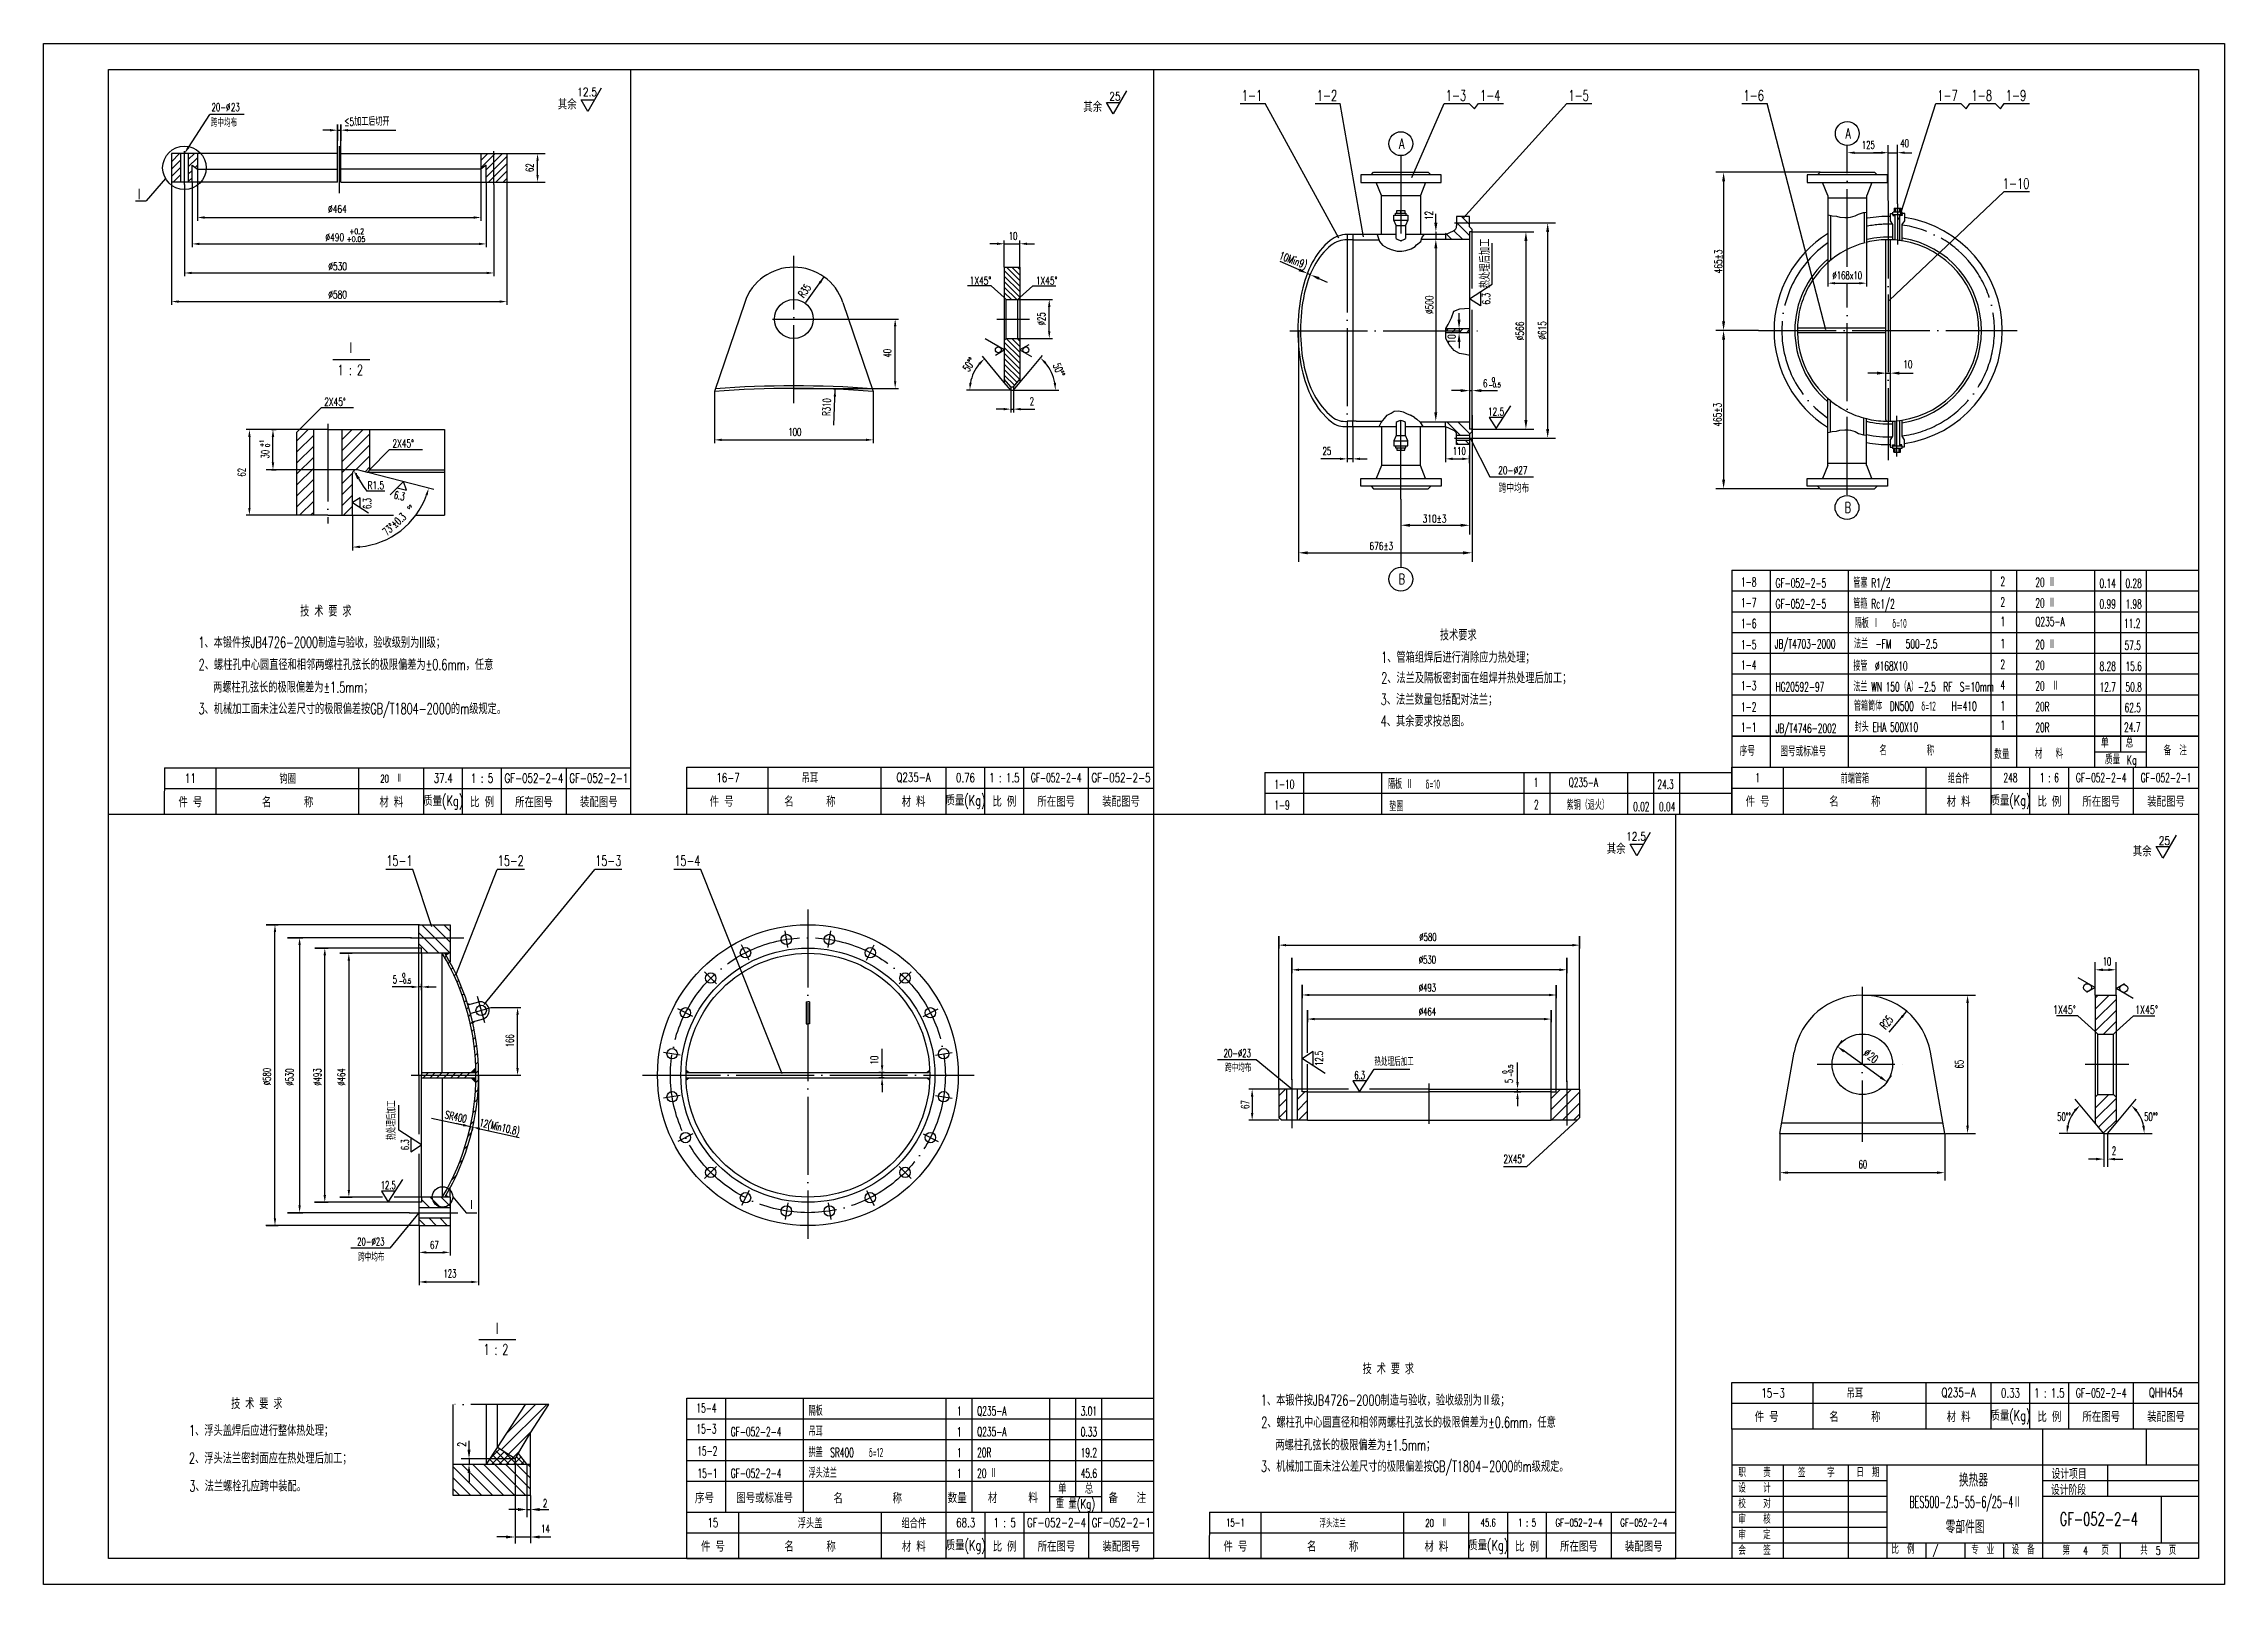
# Model space of a CAD drawing. Extents: x -1168 to 1459, y 189 to 1542.
# Drawn here: x -282 to 559, y 189 to 783 of the extents above; entities that cross this region are included whole.
import ezdxf
from ezdxf.enums import TextEntityAlignment as Align

# ---------------------------------------------------------------- set-up
doc = ezdxf.new("R2010")
doc.units = 0
doc.header["$MEASUREMENT"] = 0
doc.linetypes.add('DASHDOT-M', pattern=[36, 30, -3, 0, -3])
doc.linetypes.add('DIVIDE-M', pattern=[39, 30, -3, 0, -3, 0, -3])
doc.layers.get('0').update_dxf_attribs({"linetype": 'CONTINUOUS'})
for name, color, linetype in [('1', 3, 'CONTINUOUS'), ('CDR_DWG1', 4, 'CONTINUOUS'), ('CDR_DWG2', 2, 'CONTINUOUS'), ('CDR_DWG3', 1, 'DASHDOT-M'), ('CDR_DWG4', 3, 'DIVIDE-M'), ('XS', 2, 'CONTINUOUS')]:
    doc.layers.add(name, color=color, linetype=linetype)
doc.styles.add('HZ', font='romans', dxfattribs={"width": 0.7, "bigfont": 'hz'})

msp = doc.modelspace()

# ---------------------------------------------------------------- texts
at = {"style": 'HZ'}
for s, height, width, p in [('12.5', 3.2, 0.8, (-75.88, 762.56)), ('20-', 3, 0.65, (-216.84, 756.81)), ('%%c', 3, 0.65, (-211.32, 756.81)), ('23', 3, 0.65, (-209.37, 756.81)), ('其余', 4, 0.7, (-83.35, 757.41)), ('其余', 4, 0.7, (119.31, 756.42)), ('25', 3.2, 0.8, (129.32, 760.87)), ('跨中均布', 3, 0.65, (-217.18, 750.71)), ('≤5加工后切开', 3, 0.7, (-165.68, 751.17)), ('125', 3, 0.65, (419.55, 742.26)), ('40', 3, 0.65, (434.39, 742.9)), ('I', 4, 0.68, (-245.29, 722.81)), ('+0.2', 2.04, 0.7, (-163.75, 709.41)), ('10', 3, 0.65, (90.56, 707.14)), ('1X45%%D', 3, 0.7, (75.51, 689.94)), ('1X45%%D', 3, 0.7, (101.03, 689.94)), ('%%c168x10', 3, 0.65, (408.2, 691.94)), ('I', 4, 0.7, (-163.61, 663.62)), ('1 : 2', 4, 0.7, (-168.27, 654.99)), ('6', 3, 0.7, (273.41, 650.33)), ('-0.5', 1.7, 0.7, (275.6, 650.33)), ('0', 1.7, 0.7, (276.85, 652.41)), ('2X45%%D', 3, 0.7, (-173.4, 643.21)), ('2', 3, 0.65, (98.64, 643.39)), ('100', 3, 0.65, (5.56, 631.55)), ('2X45%%D', 3, 0.7, (-147.1, 627.14)), ('25', 3, 0.65, (211.58, 624.22)), ('110', 3, 0.65, (261.82, 624.22)), ('跨中均布', 3.2, 0.7, (279.57, 609.7)), ('1-8', 3.5, 0.6, (372.97, 573.51)), ('GF-052-2-5', 3.5, 0.6, (386.27, 573.08)), ('管塞 R1/2 ', 3.5, 0.6, (416.27, 573.08)), ('20 Ⅱ', 3.5, 0.6, (486.47, 573.41)), ('           技 术 要 求', 4.2, 0.65, (-205.08, 561.94)), ('1-7', 3.5, 0.6, (372.97, 565.51)), ('GF-052-2-5', 3.5, 0.6, (386.27, 565.08)), ('管箍 Rc1/2 ', 3.5, 0.6, (416.27, 565.08)), ('20 Ⅱ', 3.5, 0.6, (486.47, 565.41)), ('技术要求', 4.2, 0.65, (256.83, 552.69)), ('1-6', 3.5, 0.6, (372.97, 557.51)), ('隔板 Ⅰ   δ=10', 3.5, 0.6, (416.79, 557.53)), ('Q235-A', 3.5, 0.6, (486.47, 558.25)), ('11.2', 3.5, 0.6, (520.67, 557.53)), ('1、本锻件按JB4726-2000制造与验收，验收级别为III级；', 4.2, 0.65, (-221.95, 549.86)), ('1、管箱组焊后进行消除应力热处理；', 4.2, 0.65, (234.2, 544.12)), ('1-5', 3.5, 0.6, (372.97, 549.33)), ('JB/T4703-2000', 3.5, 0.6, (385.94, 549.64)), ('法兰  -FM   500-2.5', 3.5, 0.6, (416.51, 549.64)), ('20 Ⅱ', 3.5, 0.6, (486.47, 549.41)), ('2、螺柱孔中心圆直径和相邻两螺柱孔弦长的极限偏差为%%P0.6mm，任意', 4.2, 0.65, (-221.82, 541.32)), ('2、法兰及隔板密封面在组焊并热处理后加工；', 4.2, 0.65, (234.2, 536.18)), ('1-4', 3.5, 0.6, (372.97, 541.51)), ('接管  %%C168X10', 3.5, 0.6, (416.27, 541.08)), ('20  ', 3.5, 0.6, (486.47, 541.41)), ('  两螺柱孔弦长的极限偏差为%%P1.5mm；', 4.2, 0.65, (-220.04, 532.6)), ('3、法兰数量包括配对法兰；', 4.2, 0.65, (234.02, 527.88)), ('1-3', 3.5, 0.6, (372.97, 533.51)), ('HG20592-97', 3.5, 0.6, (386.27, 533.08)), ('法兰 WN 150（A）-2.5  RF  S=10mm', 3.5, 0.6, (416.27, 533.08)), ('20  Ⅱ', 3.5, 0.6, (486.47, 533.41)), ('3、机械加工面未注公差尺寸的极限偏差按GB/T1804-2000的m级规定。', 4.2, 0.65, (-221.9, 524.31)), ('4、其余要求按总图。', 4.2, 0.65, (234.02, 519.52)), ('1-2', 3.5, 0.6, (372.97, 525.33)), ('管箱筒体  DN500  δ=12   H=410', 3.5, 0.6, (416.51, 525.64)), ('20R', 3.5, 0.6, (486.47, 525.41)), ('1-1', 3.5, 0.6, (372.97, 517.51)), ('JB/T4746-2002', 3.5, 0.6, (386.27, 517.08)), ('封头 EHA 500X10', 3.5, 0.6, (416.79, 517.53)), ('20R', 3.5, 0.6, (486.47, 517.41)), ('单', 3.5, 0.65, (511.77, 511.46)), ('24.7', 3.5, 0.6, (520.67, 517.53)), ('总', 3.5, 0.65, (521.3, 511.46)), ('序号', 3.5, 0.65, (372.42, 508.26)), ('图号或标准号', 3.5, 0.65, (388.09, 508.07)), ('名         称', 3.5, 0.65, (426.29, 508.44)), ('数量', 3.5, 0.65, (470.59, 507)), ('材   料', 3.5, 0.65, (486.25, 507.2)), ('质量', 3.5, 0.65, (513.26, 504.97)), ('Kg', 3.5, 0.65, (521.69, 504.92)), ('备  注', 3.5, 0.65, (535.9, 508.42)), ('1-10', 3.5, 0.6, (192.98, 495.51)), ('隔板 Ⅱ   δ=10', 3.5, 0.6, (236.8, 495.53)), ('Q235-A', 3.5, 0.6, (306.48, 496.25)), ('24.3', 3.5, 0.6, (340.68, 495.53)), ('1-9', 3.5, 0.6, (192.98, 487.51)), ('垫圈', 3.5, 0.6, (237.28, 486.93)), ('其余', 4, 0.7, (321.15, 470.41)), ('12.5', 3.2, 0.8, (328.63, 475.56)), ('其余', 4, 0.7, (524.04, 469.47)), ('25', 3.2, 0.8, (534.06, 473.92)), ('10', 3.2, 0.6, (512.45, 427.34)), ('-0.5', 1.7, 0.7, (-144.61, 420.51)), ('0', 1.7, 0.7, (-143.36, 422.8)), ('1X45%%D', 3.2, 0.7, (493.25, 408.73)), ('1X45%%D', 3.2, 0.7, (524.91, 408.73)), ('跨中均布', 3, 0.65, (173.97, 386.36)), ('50%%d%%d', 3.2, 0.6, (494.91, 367.47)), ('50%%d%%d', 3.2, 0.6, (528.43, 367.47)), ('2X45%%d', 3.2, 0.65, (281.35, 351.19)), ('2', 3.2, 0.6, (515.98, 354.36)), ('60', 3.2, 0.6, (418.3, 349.13)), ('跨中均布', 3, 0.65, (-160.34, 313.35)), ('           技 术 要 求', 4.2, 0.65, (204.66, 269.83)), ('       技 术 要 求', 4.2, 0.65, (-223.57, 256.41)), ('1、本锻件按JB4726-2000制造与验收，验收级别为Ⅱ级；', 4.2, 0.65, (187.79, 257.74)), ('15-4', 3.5, 0.6, (-29.89, 255.01)), ('隔板', 3.5, 0.6, (13.37, 253.9)), ('Q235-A', 3.5, 0.6, (78.37, 253.9)), ('2、螺柱孔中心圆直径和相邻两螺柱孔弦长的极限偏差为%%P0.6mm，任意', 4.2, 0.65, (187.92, 249.2)), ('1、浮头盖焊后应进行整体热处理；', 4.2, 0.65, (-225.55, 246.04)), ('15-3', 3.5, 0.6, (-29.89, 247.01)), ('GF-052-2-4', 3.5, 0.6, (-16.63, 245.9)), ('吊耳', 3.5, 0.6, (13.37, 245.9)), ('Q235-A', 3.5, 0.6, (78.37, 245.9)), ('  两螺柱孔弦长的极限偏差为%%P1.5mm；', 4.2, 0.65, (189.7, 240.48)), ('2、浮头法兰密封面应在热处理后加工；', 4.2, 0.65, (-225.55, 235.36)), ('15-2', 3.5, 0.6, (-29.56, 238.49)), ('拱盖  SR400   δ=12', 3.5, 0.6, (13.37, 237.9)), ('20R', 3.5, 0.6, (78.37, 237.9)), ('3、机械加工面未注公差尺寸的极限偏差按GB/T1804-2000的m级规定。', 4.2, 0.65, (187.84, 232.2)), ('3、法兰螺栓孔应跨中装配。', 4.2, 0.65, (-225.4, 224.62)), ('15-1', 3.5, 0.6, (-29.49, 229.9)), ('GF-052-2-4', 3.5, 0.6, (-16.63, 229.9)), ('浮头法兰', 3.5, 0.6, (13.37, 229.9)), ('20 Ⅱ', 3.5, 0.6, (78.37, 229.9)), ('单', 3.5, 0.7, (109.64, 223.87)), ('总', 3.5, 0.7, (119.91, 223.82)), ('职    责', 3.2, 0.7, (371.92, 230.22)), ('设    计', 3.2, 0.7, (371.92, 224.22)), ('签     字', 3.2, 0.7, (394.93, 230.17)), ('日  期', 3.2, 0.7, (417.48, 230.26)), ('设计阶段', 4, 0.65, (492.5, 223.27)), ('设计项目', 4, 0.65, (492.71, 229.42)), ('2', 3, 0.65, (-89.08, 218.61)), ('序号', 4, 0.8, (-30.46, 220.1)), ('图号或标准号', 4, 0.7, (-14.51, 220.12)), ('名        称', 4, 0.8, (22.96, 220)), ('数量', 4, 0.8, (66.99, 220.12)), ('材     料', 4, 0.8, (82.53, 220.17)), ('重 量(Kg)', 3.5, 0.7, (108.71, 218.09)), ('备   注', 4, 0.8, (129.04, 220.12)), ('校    对', 3.2, 0.7, (371.92, 218.22)), ('审    核', 3.2, 0.7, (371.92, 212.22)), ('GF-052-2-4', 5, 0.65, (495.84, 211.51)), ('会    签', 3.2, 0.7, (371.92, 200.22)), ('审    定', 3.2, 0.7, (371.92, 206.22)), ('比  例', 3.2, 0.7, (430.95, 200.64)), ('/', 3.2, 0.7, (446.91, 200.46)), ('专  业', 3.2, 0.7, (461.72, 200.43)), ('设  备', 3.2, 0.7, (477.3, 200.43)), ('第   4   页', 3.2, 0.7, (496.9, 200.23)), ('共  5  页', 3.2, 0.7, (526.9, 200.23))]:
    msp.add_text(s, height=height, dxfattribs=dict(at, width=width)).set_placement(p)
for s, height, rotation, width, p in [('62', 3, 90, 0.65, (-92.65, 733.3)), ('R35', 3, 54, 0.65, (11.53, 684.57)), ('%%c25', 3, 90, 0.65, (104.68, 674.18)), ('40', 3, 90, 0.65, (45.26, 661.78)), ('50%%d%%d', 3, 57.31974, 0.65, (75.16, 656.04)), ('50%%d%%d', 3, 292.91796, 0.65, (107.51, 658.88)), ('R310', 3, 88, 0.65, (21.7, 639.26)), ('+1', 1.7, 90, 0.7, (-196.65, 627.27)), ('30', 3, 90, 0.65, (-194.69, 622.87)), ('0', 1.7, 90, 0.7, (-194.43, 627.27)), ('62', 3, 90, 0.65, (-203.76, 615.88)), ('73%%d%%p0.3', 3, 41.8869, 0.65, (-149.24, 592.95)), ('%%d%%d', 3, 41.8869, 0.65, (-139.58, 601.62)), ('R25', 3.2, 50, 0.6, (428.68, 402.49)), ('166', 3, 90, 0.65, (-100.36, 395.87)), ('10', 3, 90, 0.65, (40.22, 389.26)), ('-0.5', 1.7, 90, 0.7, (285.01, 384.45)), ('%%c', 3.2, 321.91219, 0.65, (419.84, 392.96)), ('20', 3.2, 321.91219, 0.65, (421.48, 391.68)), ('65', 3.2, 90, 0.6, (458.74, 387.7)), ('0', 1.7, 90, 0.7, (282.72, 385.69)), ('SR400', 3, 347.48828, 0.65, (-127.07, 368.52)), ('12(Min10.8)', 3, 347, 0.65, (-113.82, 365.5))]:
    msp.add_text(s, height=height, rotation=rotation, dxfattribs=dict(at, width=width)).set_placement(p)
for s, height, width, p in [('%%C464 ', 3, 0.7, (-167.63, 717.56)), ('%%C490 ', 3, 0.7, (-168.63, 706.66)), ('+0.05', 2.04, 0.7, (-161.17, 706.42)), ('%%C530 ', 3, 0.7, (-167.53, 695.46)), ('%%C580 ', 3, 0.7, (-167.53, 684.56)), ('10', 3, 0.7, (437.29, 657.64)), ('12.5', 3, 0.7, (278.47, 639.45)), ('R1.5', 3, 0.7, (-153.52, 611.05)), ('20-%%C27', 3, 0.7, (284.98, 616.84)), ('310%%P3', 3, 0.7, (254.78, 598.14)), ('676%%P3 ', 3, 0.7, (234.98, 587.65)), ('紫铜（退火）', 3.5, 0.6, (313.86, 487.43)), ('%%C580 ', 3, 0.65, (252.9, 436.85)), ('%%C530 ', 3, 0.65, (252.7, 428.12)), ('5', 3, 0.65, (-146.18, 420.51)), ('%%C493 ', 3, 0.65, (252.7, 417.34)), ('%%C464 ', 3, 0.65, (252.7, 408.13)), ('20-%%C23', 3, 0.65, (178.71, 392.09)), ('热处理后加工', 3, 0.65, (239.17, 388.74)), ('6.3', 3, 0.65, (225.91, 383.61)), ('12.5', 3, 0.65, (-148.74, 341.2)), ('20-%%C23', 3, 0.65, (-155.45, 319.46)), ('67', 3, 0.65, (-130.95, 318.12)), ('123', 3, 0.65, (-124.95, 307.15)), ('14', 3, 0.65, (-88.11, 208.75))]:
    msp.add_text(s, height=height, dxfattribs=dict(at, width=width)).set_placement(p, align=Align.CENTER)
for s, height, rotation, width, p in [('12', 3, 90, 0.7, (254.08, 716.54)), ('10Min9)', 3, 339.15926, 0.7, (199.76, 697.92)), ('热处理后加工', 3.5, 90, 0.7, (276.09, 698.08)), ('465%%P3 ', 3, 90, 0.7, (365.69, 699.54)), ('%%C500 ', 3, 90, 0.7, (254.28, 682.84)), ('6.3', 3, 90, 0.7, (276.18, 684.44)), ('%%C566', 3, 90, 0.7, (289.18, 672.04)), ('%%C615', 3, 90, 0.7, (297.78, 672.24)), ('10', 3, 90, 0.7, (262.87, 668.94)), ('465%%P3 ', 3, 90, 0.7, (365.39, 640.44)), ('6.3', 3, 90, 0.65, (-155.34, 605.5)), ('6.3', 3, 347.72462, 0.65, (-144.71, 607.03)), ('%%C580 ', 3, 90, 0.65, (-194.03, 385.26)), ('%%C530 ', 3, 90, 0.65, (-185.3, 385.06)), ('%%C493 ', 3, 90, 0.65, (-174.52, 385.06)), ('%%C464 ', 3, 90, 0.65, (-165.31, 385.06)), ('12.5', 3, 90, 0.65, (211.72, 391.56)), ('5', 3, 90, 0.65, (285, 382.88)), ('热处理后加工', 3, 90, 0.65, (-145.91, 367.75)), ('67', 3, 90, 0.65, (183.23, 373.77)), ('6.3', 3, 90, 0.65, (-140.78, 358.28)), ('2', 3.2, 90, 0.7, (-118.76, 242.77))]:
    msp.add_text(s, height=height, rotation=rotation, dxfattribs=dict(at, width=width)).set_placement(p, align=Align.CENTER)
for s, height, width, p in [('2', 3.5, 0.6, (473.91, 575.52)), ('0.14', 3.5, 0.6, (514.37, 574.78)), ('0.28', 3.5, 0.6, (524.37, 574.78)), ('2', 3.5, 0.6, (473.91, 567.52)), ('0.99', 3.5, 0.6, (514.37, 566.78)), ('1.98', 3.5, 0.6, (524.37, 566.78)), ('1', 3.5, 0.6, (473.91, 560.03)), ('1', 3.5, 0.6, (473.91, 551.52)), ('57.5', 3.5, 0.6, (524.03, 550.82)), ('2', 3.5, 0.6, (473.91, 543.52)), ('8.28', 3.5, 0.6, (514.37, 542.78)), ('15.6', 3.5, 0.6, (524.37, 542.78)), ('4', 3.5, 0.6, (473.91, 535.52)), ('12.7', 3.5, 0.6, (514.37, 534.78)), ('50.8', 3.5, 0.6, (524.37, 534.78)), ('1', 3.5, 0.6, (473.91, 527.52)), ('1', 3.5, 0.6, (473.91, 520.03)), ('62.5', 3.5, 0.6, (524.03, 526.82)), ('11', 3.5, 0.7, (-225.03, 499.62)), ('钩圈', 3.5, 0.7, (-187.53, 499.62)), ('20  Ⅱ', 3, 0.65, (-147.53, 499.62)), ('37.4', 3.5, 0.7, (-127.53, 499.62)), ('1 : 5', 3.5, 0.7, (-112.53, 499.62)), ('GF-052-2-4', 3.5, 0.7, (-92.53, 499.62)), ('GF-052-2-1', 3.5, 0.7, (-67.53, 499.62)), ('16-7', 3.5, 0.7, (-17.68, 499.8)), ('吊耳', 3.5, 0.7, (13.87, 499.8)), ('Q235-A', 3.5, 0.7, (53.87, 499.8)), ('0.76', 3.5, 0.7, (73.87, 499.8)), ('1 : 1.5', 3.5, 0.7, (88.87, 499.8)), ('GF-052-2-4', 3.5, 0.6, (108.87, 499.8)), ('GF-052-2-5', 3.5, 0.7, (133.87, 499.8)), ('1', 3.5, 0.6, (293.92, 498.03)), ('1', 3.5, 0.6, (379.37, 499.8)), ('前端管箱', 3.5, 0.6, (416.87, 499.8)), ('组合件', 3.5, 0.6, (456.87, 499.8)), ('248', 3.5, 0.6, (476.87, 499.8)), ('1 : 6', 3.5, 0.6, (491.87, 499.8)), ('GF-052-2-4', 3.5, 0.6, (511.87, 499.8)), ('GF-052-2-1', 3.5, 0.6, (536.87, 499.8)), ('件 号', 4, 0.7, (-225.03, 490.62)), ('名      称', 4, 0.7, (-187.53, 490.62)), ('材 料', 4, 0.7, (-147.53, 490.62)), ('质量(Kg)', 4, 0.7, (-127.53, 490.62)), ('比 例', 4, 0.7, (-112.53, 490.62)), ('所在图号', 4, 0.7, (-92.53, 490.62)), ('装配图号', 4, 0.7, (-67.53, 490.62)), ('件 号', 4, 0.7, (-20.15, 490.8)), ('名      称', 4, 0.7, (13.87, 490.8)), ('材 料', 4, 0.7, (53.87, 490.8)), ('质量(Kg)', 4, 0.7, (73.87, 490.8)), ('比 例', 4, 0.7, (88.87, 490.8)), ('所在图号', 4, 0.7, (108.87, 490.8)), ('装配图号', 4, 0.7, (133.87, 490.8)), ('2', 3.5, 0.6, (294.02, 489.38)), ('0.02', 3.5, 0.6, (334.48, 488.65)), ('0.04', 3.5, 0.6, (344.48, 488.65)), ('件 号', 4, 0.7, (379.37, 490.8)), ('名      称', 4, 0.7, (416.87, 490.8)), ('材 料', 4, 0.7, (456.87, 490.8)), ('质量(Kg)', 4, 0.7, (476.87, 490.8)), ('比 例', 4, 0.7, (491.87, 490.8)), ('所在图号', 4, 0.7, (511.87, 490.8)), ('装配图号', 4, 0.7, (536.87, 490.8)), ('Ⅰ', 4, 0.65, (-116.64, 335.1)), ('15-3', 3.5, 0.7, (385.32, 262.62)), ('吊耳', 3.5, 0.7, (416.87, 262.62)), ('Q235-A', 3.5, 0.7, (456.87, 262.62)), ('0.33', 3.5, 0.7, (476.87, 262.62)), ('1 : 1.5', 3.5, 0.7, (491.87, 262.62)), ('GF-052-2-4', 3.5, 0.6, (511.87, 262.62)), ('QHH454', 3.5, 0.7, (536.87, 262.62)), ('1', 3.5, 0.6, (71.47, 255.6)), ('3.01', 3.5, 0.6, (121.47, 255.6)), ('件 号', 4, 0.7, (382.85, 253.62)), ('名      称', 4, 0.7, (416.87, 253.62)), ('材 料', 4, 0.7, (456.87, 253.62)), ('质量(Kg)', 4, 0.7, (476.87, 253.62)), ('比 例', 4, 0.7, (491.87, 253.62)), ('所在图号', 4, 0.7, (511.87, 253.62)), ('装配图号', 4, 0.7, (536.87, 253.62)), ('1', 3.5, 0.6, (71.47, 247.6)), ('0.33', 3.5, 0.6, (121.47, 247.6)), ('1', 3.5, 0.6, (71.47, 239.6)), ('19.2', 3.5, 0.6, (121.47, 239.6)), ('1', 3.5, 0.6, (71.47, 231.6)), ('45.6', 3.5, 0.6, (121.47, 231.6)), ('换热器', 5, 0.65, (462.6, 229.27)), ('BES500-2.5-55-6/25-4Ⅱ', 4.5, 0.5, (459.4, 220.27)), ('15', 3.5, 0.7, (-23.53, 212.62)), ('浮头盖', 3.5, 0.7, (13.97, 212.62)), ('组合件', 3.5, 0.7, (53.97, 212.62)), ('68.3', 3.5, 0.7, (73.97, 212.62)), ('1 : 5', 3.5, 0.7, (88.97, 212.62)), ('GF-052-2-4', 3.5, 0.7, (108.97, 212.62)), ('GF-052-2-1', 3.5, 0.7, (133.97, 212.62)), ('15-1', 3, 0.65, (177.97, 212.62)), ('浮头法兰', 3, 0.65, (215.47, 212.62)), ('20  Ⅱ', 3, 0.65, (255.47, 212.62)), ('45.6', 3, 0.65, (275.47, 212.62)), ('1 : 5', 3, 0.65, (290.47, 212.62)), ('GF-052-2-4', 3, 0.65, (310.47, 212.62)), ('GF-052-2-4', 3, 0.65, (335.47, 212.62)), ('零部件图', 5, 0.65, (459.37, 211.21)), ('件 号', 4, 0.7, (-23.53, 203.62)), ('名      称', 4, 0.7, (13.97, 203.62)), ('材 料', 4, 0.7, (53.97, 203.62)), ('质量(Kg)', 4, 0.7, (73.97, 203.62)), ('比 例', 4, 0.7, (88.97, 203.62)), ('所在图号', 4, 0.7, (108.97, 203.62)), ('装配图号', 4, 0.7, (133.97, 203.62)), ('件 号', 4, 0.7, (177.97, 203.62)), ('名      称', 4, 0.7, (215.47, 203.62)), ('材 料', 4, 0.7, (255.47, 203.62)), ('质量(Kg)', 4, 0.7, (275.47, 203.62)), ('比 例', 4, 0.7, (290.47, 203.62)), ('所在图号', 4, 0.7, (310.47, 203.62)), ('装配图号', 4, 0.7, (335.47, 203.62))]:
    msp.add_text(s, height=height, dxfattribs=dict(at, width=width)).set_placement(p, align=Align.MIDDLE)
at = {"layer": 'CDR_DWG1', "style": 'HZ'}
for s, width, p in [('1-1', 0.7, (184.36, 762.81)), ('1-2', 0.7, (213.28, 762.81)), ('1-3', 0.7, (263.03, 762.81)), ('1-4', 0.7, (276.24, 762.81)), ('1-5', 0.7, (310.33, 762.81)), ('1-6', 0.7, (377.84, 762.81)), ('1-7', 0.7, (452.59, 762.81)), ('1-8', 0.7, (465.8, 762.81)), ('1-9', 0.7, (479.01, 762.81)), ('1-10', 0.7, (479.01, 728.87)), ('15-1', 0.68, (-144.43, 467.8)), ('15-2', 0.68, (-101.47, 467.8)), ('15-3', 0.68, (-63.89, 467.8)), ('15-4', 0.68, (-33.36, 467.8))]:
    msp.add_text(s, height=4, dxfattribs=dict(at, width=width)).set_placement(p, align=Align.MIDDLE)
at = {"layer": 'CDR_DWG2', "style": 'HZ', "width": 0.7}
for s, p in [('A', (414.28, 746.17)), ('A', (242.12, 742.24)), ('B', (414.16, 601.97)), ('B', (242.12, 574.37))]:
    msp.add_text(s, height=4, dxfattribs=at).set_placement(p, align=Align.CENTER)
at = {"layer": 'CDR_DWG2', "style": 'HZ', "width": 0.65}
for s, p in [('I', (-107.17, 285.43)), ('1 : 2', (-111.98, 277.25))]:
    msp.add_text(s, height=4.2, dxfattribs=at).set_placement(p)

# ---------------------------------------------------------------- blocks, each defined once
blk = doc.blocks.new('*X77')
for p, q in [((9.98, 45.33), (10.61, 45.97)), ((11.23, 43.05), (11.88, 43.7)), ((12.44, 40.72), (13.1, 41.39)), ((13.58, 38.33), (14.26, 39.01)), ((14.67, 35.88), (15.37, 36.58)), ((15.69, 33.37), (16.41, 34.09)), ((16.66, 30.8), (17.39, 31.53)), ((17.56, 28.16), (18.31, 28.92)), ((18.39, 25.46), (19.16, 26.23)), ((19.14, 22.68), (19.94, 23.47)), ((19.83, 19.83), (20.64, 20.64)), ((20.43, 16.89), (21.27, 17.73)), ((20.94, 13.87), (21.81, 14.73)), ((21.37, 10.76), (22.26, 11.65)), ((21.69, 7.55), (22.61, 8.47)), ((21.9, 4.22), (22.85, 5.18)), ((22, 0.78), (22.98, 1.77)), ((21.77, -6.52), (22.84, -5.45)), ((21.96, -2.79), (22.98, -1.77)), ((20.84, -14.51), (22.02, -13.33)), ((21.41, -10.41), (22.53, -9.29)), ((18.93, -23.5), (20.28, -22.15)), ((20.04, -18.86), (21.29, -17.6)), ((15.41, -34.09), (17.05, -32.45)), ((17.44, -28.52), (18.91, -27.06)), ((12.56, -40.48), (14.48, -38.56))]:
    blk.add_line(p, q)
blk = doc.blocks.new('*X73')
at = {"color": 0}
for p, q in [((138.34, 56.82), (127.28, 67.89)), ((133.11, 66.29), (130.58, 68.82)), ((146.83, 56.82), (134.83, 68.82)), ((151.07, 56.82), (139.07, 68.82)), ((155.31, 56.82), (143.31, 68.82)), ((157.28, 59.1), (147.55, 68.82)), ((157.28, 63.34), (151.8, 68.82)), ((157.28, 67.58), (156.04, 68.82)), ((134.1, 56.82), (127.28, 63.64)), ((129.86, 56.82), (127.28, 59.4)), ((142.58, 56.82), (134.08, 65.32))]:
    blk.add_line(p, q, dxfattribs=at)
blk = doc.blocks.new('*X72')
at = {"color": 0}
for p, q in [((140.48, 68.82), (140.36, 68.95)), ((143.31, 68.82), (141.47, 70.66)), ((141.67, 70.96), (145.38, 74.67)), ((142.36, 68.82), (147.09, 73.55)), ((146.14, 68.82), (142.59, 72.37)), ((148.97, 68.82), (143.71, 74.08)), ((145.19, 68.82), (148.8, 72.43)), ((151.8, 68.82), (147.03, 73.59)), ((148.02, 68.82), (153.17, 73.97)), ((150.84, 68.82), (153.63, 71.61)), ((154.63, 68.82), (151.77, 71.67)), ((153.67, 68.82), (154.89, 70.04))]:
    blk.add_line(p, q, dxfattribs=at)
blk = doc.blocks.new('*X71')
for p, q in [((18.71, 5.45), (36.26, 23)), ((20.8, 11.96), (31.84, 23)), ((21.38, 3.71), (30.56, 12.89))]:
    blk.add_line(p, q)
blk = doc.blocks.new('*X79')
at = {"color": 0}
for p, q in [((139.69, 161.53), (136.66, 164.57)), ((143.94, 161.53), (139.94, 165.53)), ((147.66, 162.05), (144.18, 165.53)), ((138.21, 154.53), (135.66, 157.08)), ((142.45, 154.53), (139.45, 157.53)), ((146.69, 154.53), (143.69, 157.53))]:
    blk.add_line(p, q, dxfattribs=at)
blk = doc.blocks.new('*X78')
for p, q in [((101.65, 99), (103.65, 101)), ((104.3, 99), (106.3, 101)), ((106.95, 99), (108.95, 101)), ((109.61, 99), (111.61, 101)), ((112.26, 99), (114.26, 101)), ((114.91, 99), (116.91, 101)), ((117.56, 99), (119.56, 101))]:
    blk.add_line(p, q)
blk = doc.blocks.new('*X80')
at = {"color": 0}
for p, q in [((147.66, 259.63), (136.76, 270.53)), ((147.66, 263.88), (141, 270.53)), ((147.66, 268.12), (145.25, 270.53)), ((143.52, 259.53), (135.66, 267.39)), ((139.27, 259.53), (135.66, 263.15))]:
    blk.add_line(p, q, dxfattribs=at)
blk = doc.blocks.new('*X83')
for p, q in [((97.49, 122.95), (101.86, 127.31)), ((114.99, 119.24), (123.07, 127.31)), ((114.99, 123.48), (118.83, 127.31)), ((97.49, 118.71), (103.99, 125.21)), ((97.49, 114.46), (103.99, 120.96)), ((114.99, 114.99), (125.49, 125.49)), ((114.99, 110.75), (125.49, 121.25)), ((97.49, 110.22), (103.99, 116.72)), ((97.49, 105.98), (103.99, 112.48)), ((114.99, 106.51), (119, 110.51)), ((120.35, 111.87), (125.49, 117.01)), ((123.8, 111.07), (125.49, 112.77)), ((97.49, 101.74), (103.99, 108.24)), ((97.49, 97.49), (103.99, 103.99)), ((114.99, 102.27), (118.99, 106.27)), ((114.99, 98.02), (118.99, 102.02)), ((98.56, 94.31), (103.99, 99.75)), ((102.8, 94.31), (103.99, 95.51)), ((115.53, 94.31), (118.99, 97.78))]:
    blk.add_line(p, q)
blk = doc.blocks.new('*X82')
for p, q in [((47.89, 211.94), (51.06, 215.11)), ((47.89, 214.77), (48.23, 215.11)), ((47.89, 209.11), (51.39, 212.61)), ((54.39, 212.78), (56.72, 215.11)), ((54.39, 209.96), (57.89, 213.46)), ((57.02, 209.76), (57.89, 210.63)), ((47.89, 206.28), (51.39, 209.78)), ((48.54, 204.11), (51.39, 206.96)), ((51.37, 204.11), (51.39, 204.13)), ((54.39, 207.13), (55.89, 208.63)), ((54.39, 204.3), (55.89, 205.8))]:
    blk.add_line(p, q)
blk = doc.blocks.new('*X81')
for p, q in [((167.24, 209.67), (172.68, 215.11)), ((167.24, 212.5), (169.85, 215.11)), ((169.24, 208.84), (175.51, 215.11)), ((169.24, 206.01), (177.24, 214.01)), ((170.17, 204.11), (177.24, 211.18)), ((173, 204.11), (177.24, 208.36)), ((175.82, 204.11), (177.24, 205.53))]:
    blk.add_line(p, q)
blk = doc.blocks.new('*X98')
at = {"layer": '1', "color": 0, "linetype": 'Continuous'}
for p, q in [((-20757.83, -20036.37), (-20752.44, -20030.97)), ((-20757.83, -20032.13), (-20756.68, -20030.97)), ((-20757.83, -20040.61), (-20749.83, -20032.61)), ((-20757.83, -20044.86), (-20749.83, -20036.85)), ((-20754.71, -20045.97), (-20749.83, -20041.1)), ((-20757.83, -20074.55), (-20752.59, -20069.31)), ((-20757.83, -20070.31), (-20756.83, -20069.31)), ((-20757.83, -20078.8), (-20749.83, -20070.8)), ((-20756.6, -20081.81), (-20749.83, -20075.04)), ((-20754.66, -20084.11), (-20749.83, -20079.28))]:
    blk.add_line(p, q, dxfattribs=at)
blk = doc.blocks.new('MM')
at = {"layer": 'XS', "color": 3}
blk.add_lwpolyline([(3.85, 6.67), (0, 0), (-1.93, 3.33)], dxfattribs=at)
blk.add_circle((0, 3), 1.5, dxfattribs=at)
blk = doc.blocks.new('*X76')
for p, q in [((120.32, 159.7), (115.19, 164.82)), ((124.13, 160.13), (119.43, 164.82)), ((124, 164.5), (123.68, 164.82)), ((119.77, 156), (119, 156.77)), ((124, 156.01), (122.35, 157.67))]:
    blk.add_line(p, q)
blk = doc.blocks.new('*X74')
for p, q in [((115.19, 200.04), (115.76, 200.61)), ((116.99, 199.01), (118.59, 200.61)), ((119.82, 199.01), (121.42, 200.61)), ((122.65, 199.01), (124, 200.37))]:
    blk.add_line(p, q)
blk = doc.blocks.new('*X75')
for p, q in [((124, 240.87), (120.87, 244)), ((116.96, 235.18), (114.65, 237.49)), ((121.21, 235.18), (117.79, 238.6)), ((124, 236.62), (119, 241.62))]:
    blk.add_line(p, q)

# ---------------------------------------------------------------- linework, layer by layer
for p, q in [((-281.63, 782.8), (559.37, 782.8)), ((-281.63, 188.8), (-281.63, 782.8)), ((559.37, 782.8), (559.37, 188.8)), ((-55.13, 485.8), (-55.13, 772.8)), ((146.37, 772.8), (146.37, 198.8)), ((128.3, 760.17), (133.46, 760.17)), ((130.88, 755.71), (128.3, 760.17)), ((136.03, 764.63), (130.88, 755.71)), ((179.81, 759.73), (189.51, 759.73)), ((217.82, 707.8), (189.51, 759.73)), ((208.73, 759.73), (218.43, 759.73)), ((227.35, 708.36), (218.43, 759.73)), ((246.01, 731.23), (258.48, 759.73)), ((258.48, 759.73), (268.18, 759.73)), ((265.65, 715.4), (305.78, 759.73)), ((268.18, 759.73), (270.2, 757.72)), ((270.2, 757.72), (271.69, 759.73)), ((271.69, 759.73), (281.39, 759.73)), ((305.78, 759.73), (315.48, 759.73)), ((373.29, 759.73), (382.99, 759.73)), ((405.7, 672.45), (382.99, 759.73)), ((433.8, 714.97), (448.04, 759.73)), ((448.04, 759.73), (457.74, 759.73)), ((457.74, 759.73), (459.76, 757.72)), ((459.76, 757.72), (461.25, 759.73)), ((461.25, 759.73), (470.95, 759.73)), ((470.95, 759.73), (472.97, 757.72)), ((472.97, 757.72), (474.46, 759.73)), ((474.46, 759.73), (484.16, 759.73)), ((-225.82, 742.77), (-217.59, 755.45)), ((-204.27, 755.45), (-217.59, 755.45)), ((-171.14, 749.43), (-173.94, 749.43)), ((-168.34, 740.48), (-168.34, 751.67)), ((-168.34, 751.67), (-168.34, 745.35)), ((-168.34, 749.43), (-166.99, 749.43)), ((-166.99, 740.48), (-166.99, 751.67)), ((-166.99, 751.67), (-166.99, 745.35)), ((-164.19, 749.43), (-145.76, 749.43)), ((-103.05, 740.42), (-88.22, 740.42)), ((-91.49, 740.42), (-89.9, 740.42)), ((413.95, 740.16), (413.95, 742.01)), ((416.75, 740.76), (426.9, 740.76)), ((426.9, 740.76), (424.1, 740.76)), ((429.7, 722.28), (429.7, 743.67)), ((429.7, 740.16), (429.7, 742.01)), ((429.7, 740.76), (433.27, 740.76)), ((429.7, 740.76), (433.27, 740.76)), ((433.27, 721.07), (433.27, 743.83)), ((433.27, 740.76), (433.27, 742.01)), ((436.07, 740.76), (438.87, 740.76)), ((-222.34, 734.42), (-222.34, 714.52)), ((-112.99, 734.42), (-112.99, 714.52)), ((-91.15, 732.22), (-91.15, 737.62)), ((403.53, 733.21), (363.24, 733.21)), ((-234.65, 730.81), (-242.13, 722.18)), ((-232.34, 729.42), (-232.34, 682.1)), ((-227.34, 728.52), (-227.34, 693.13)), ((-224.34, 729.42), (-224.34, 704.33)), ((-110.99, 729.42), (-110.99, 704.33)), ((-107.99, 728.52), (-107.99, 693.13)), ((-103.05, 729.42), (-88.22, 729.42)), ((-102.99, 729.42), (-102.99, 682.1)), ((-91.49, 729.42), (-89.9, 729.42)), ((366.24, 729.71), (366.24, 675.71)), ((430.09, 683.77), (474.46, 725.79)), ((474.46, 725.79), (484.16, 725.79)), ((-246.24, 722.18), (-242.13, 722.18)), ((-219.54, 715.77), (-115.79, 715.77)), ((255.27, 713.74), (255.27, 717.24)), ((406.54, 716.75), (408.16, 716.42)), ((408.16, 716.42), (409.76, 716.24)), ((409.76, 716.24), (411.1, 715.89)), ((411.1, 715.89), (413, 715.71)), ((413, 715.71), (414.33, 715.71)), ((414.33, 715.71), (415.22, 715.89)), ((415.22, 715.89), (416.97, 716.42)), ((416.97, 716.42), (418.29, 717.11)), ((418.29, 717.11), (420.21, 717.64)), ((420.21, 717.64), (421.38, 717.82)), ((88.86, 696.62), (88.86, 706.89)), ((94.86, 696.62), (94.86, 706.89)), ((232.66, 709.23), (232.98, 708.02)), ((232.98, 708.02), (233.57, 706.5)), ((233.57, 706.5), (234.75, 705.08)), ((247.87, 705.21), (249.44, 706.5)), ((249.44, 706.5), (249.93, 707.91)), ((249.93, 707.91), (250.72, 709.21)), ((250.72, 709.21), (250.73, 709.26)), ((255.27, 710.25), (255.27, 707.4)), ((269.28, 713.69), (301.39, 713.69)), ((269.35, 710.21), (293.01, 710.21)), ((290.01, 706.71), (290.01, 637.71)), ((298.39, 710.19), (298.39, 634.24)), ((421.35, 707.39), (421.35, 706.3)), ((421.35, 706.85), (421.35, 689.19)), ((-221.54, 705.58), (-113.79, 705.58)), ((86.06, 705.64), (83.26, 705.64)), ((88.86, 705.64), (94.86, 705.64)), ((97.66, 705.64), (100.46, 705.64)), ((202.57, 695.59), (195.24, 698.75)), ((234.75, 705.08), (236.53, 704.04)), ((236.53, 704.04), (238, 703.46)), ((238, 703.46), (240.38, 702.75)), ((240.38, 702.75), (242.15, 702.85)), ((242.15, 702.85), (243.72, 703.1)), ((243.72, 703.1), (245.79, 703.69)), ((245.79, 703.69), (247.27, 704.62)), ((247.27, 704.62), (247.87, 705.21)), ((255.24, 704.3), (255.24, 640.72)), ((276.99, 690.07), (276.99, 705.87)), ((406.44, 700.27), (406.44, 699.49)), ((406.44, 699.49), (406.44, 698.21)), ((406.44, 698.21), (406.44, 689.19)), ((-224.54, 694.38), (-110.79, 694.38)), ((12.29, 683.03), (19.35, 692.86)), ((94.86, 689.31), (88.86, 695.31)), ((94.86, 687.19), (88.86, 693.19)), ((94.86, 685.07), (88.86, 691.07)), ((94.86, 691.43), (89.67, 696.62)), ((94.86, 693.55), (91.8, 696.62)), ((94.86, 695.68), (93.92, 696.62)), ((210.18, 692.29), (213.39, 690.9)), ((268.29, 684.37), (276.99, 690.07)), ((409.24, 690.44), (418.55, 690.44)), ((-229.54, 683.35), (-105.79, 683.35)), ((83.83, 689.41), (74.65, 689.41)), ((88.86, 684.87), (83.83, 689.41)), ((93.69, 684.12), (88.86, 688.95)), ((93.69, 684.12), (107.43, 684.12)), ((94.86, 684.87), (99.9, 689.41)), ((99.9, 689.41), (108.74, 689.41)), ((106.18, 671.92), (106.18, 681.32)), ((272.45, 681.74), (268.29, 684.37)), ((272.45, 687.11), (272.45, 681.74)), ((19.85, 676.62), (48.01, 676.62)), ((46.76, 652.67), (46.76, 673.82)), ((264.23, 676.42), (264.23, 678.89)), ((264.23, 672.83), (264.23, 671.27)), ((88.86, 664.76), (81.51, 669)), ((85.4, 662.76), (88.86, 664.76)), ((94.86, 661.74), (88.86, 667.74)), ((94.86, 659.61), (88.86, 665.61)), ((94.86, 663.86), (89.6, 669.11)), ((94.86, 665.98), (91.72, 669.12)), ((94.86, 668.1), (93.84, 669.12)), ((94.11, 669.12), (107.43, 669.12)), ((98.33, 666.73), (94.86, 664.73)), ((94.86, 664.73), (99.3, 662.17)), ((202.34, 672.38), (202.34, 583)), ((264.23, 667.77), (264.23, 665.46)), ((379.64, 672.21), (363.24, 672.21)), ((379.64, 672.21), (363.24, 672.21)), ((366.24, 668.71), (366.24, 613.86)), ((-170.09, 660.98), (-155.84, 660.98)), ((85.24, 656.52), (80.39, 662.29)), ((88.86, 652.2), (85.24, 656.52)), ((94.86, 657.49), (88.86, 663.49)), ((94.86, 655.37), (88.86, 661.37)), ((94.78, 653.33), (88.86, 659.25)), ((93.81, 652.18), (88.86, 657.13)), ((94.86, 652.2), (98.39, 656.4)), ((98.39, 656.4), (103.59, 662.6)), ((-22.94, 648.72), (-22.94, 628.8)), ((7.67, 649.87), (48.01, 649.87)), ((23.05, 635.72), (23.6, 649.56)), ((38.29, 648.72), (38.29, 628.8)), ((81.83, 649.22), (74.29, 649.22)), ((91.36, 649.22), (81.83, 649.22)), ((92.85, 651.02), (88.86, 655.01)), ((91.36, 649.22), (91.36, 640.64)), ((92.36, 649.22), (92.36, 640.64)), ((92.36, 649.22), (101.73, 649.22)), ((101.73, 649.22), (109.83, 649.22)), ((264.79, 649.03), (261.29, 649.03)), ((272.85, 649.03), (279.09, 649.03)), ((425.42, 655.77), (421.92, 655.77)), ((428.88, 655.81), (430.54, 655.81)), ((434.07, 655.77), (439.4, 655.77)), ((-182.99, 634.01), (-174.51, 642.49)), ((-174.51, 642.49), (-162.17, 642.49)), ((88.56, 641.89), (85.76, 641.89)), ((91.36, 641.89), (92.36, 641.89)), ((95.16, 641.89), (100.61, 641.89)), ((235.43, 638.22), (236.53, 639.51)), ((236.53, 639.51), (238.03, 640.33)), ((238.03, 640.33), (239.19, 641.07)), ((239.19, 641.07), (240.96, 641.23)), ((240.96, 641.23), (242.67, 640.82)), ((242.67, 640.82), (243.96, 640.17)), ((243.96, 640.17), (245.46, 639.51)), ((247.04, 638.72), (245.46, 639.51)), ((269.3, 639.59), (269.3, 593.62)), ((278.47, 634.46), (284.17, 643.16)), ((-202.05, 634.01), (-203.51, 634.01)), ((-183.05, 634.01), (-203.35, 634.01)), ((-202.26, 631.21), (-202.26, 603.81)), ((-196.09, 634.01), (-202.05, 634.01)), ((-193.69, 634.01), (-191.94, 634.01)), ((-193.19, 621.32), (-193.19, 631.21)), ((-171.99, 634.01), (-166.49, 634.01)), ((-171.99, 634.01), (-166.99, 634.01)), ((-166.49, 634.01), (-155.99, 634.01)), ((221.06, 635.21), (221.06, 621.47)), ((223.21, 635.22), (223.21, 621.47)), ((233.38, 635.21), (234.14, 636.75)), ((234.14, 636.75), (235.43, 638.22)), ((247.04, 638.72), (247.93, 637.97)), ((247.93, 637.97), (249.22, 636.93)), ((249.22, 636.93), (249.96, 635.62)), ((249.96, 635.62), (250.2, 635.21)), ((258.93, 635.21), (258.93, 621.47)), ((269.35, 634.21), (293.01, 634.21)), ((275.84, 638.63), (278.47, 634.46)), ((281.21, 638.63), (275.84, 638.63)), ((406.54, 632.87), (408.16, 633.21)), ((408.16, 633.21), (409.76, 633.39)), ((409.76, 633.39), (411.1, 633.74)), ((411.1, 633.74), (413, 633.92)), ((413, 633.92), (414.33, 633.92)), ((414.33, 633.92), (415.22, 633.74)), ((415.22, 633.74), (416.97, 633.21)), ((416.97, 633.21), (418.29, 632.52)), ((418.29, 632.52), (420.21, 631.99)), ((-155.99, 618.51), (-148.21, 626.28)), ((-148.21, 626.28), (-135.58, 626.28)), ((-20.14, 630.05), (35.49, 630.05)), ((218.26, 622.72), (210.96, 622.72)), ((223.21, 622.72), (221.06, 622.72)), ((226.01, 622.72), (228.81, 622.72)), ((261.73, 622.72), (265.49, 622.72)), ((268.29, 628.23), (268.29, 593.57)), ((268.45, 630.65), (276.14, 615.84)), ((269.28, 630.74), (301.39, 630.74)), ((-160.68, 618.52), (-195.75, 618.52)), ((-193.69, 618.52), (-191.94, 618.52)), ((-161.28, 616.77), (-161.24, 616.94)), ((-161.08, 617.07), (-160.9, 617.07)), ((-160.2, 615.16), (-158.35, 612.19)), ((-155.99, 617.51), (-156.69, 617.51)), ((-131.2, 610.91), (-156.63, 617.49)), ((276.14, 615.84), (292.98, 615.84)), ((-159.56, 607.69), (-162.47, 605.85)), ((-162.47, 605.85), (-156.38, 601.86)), ((-159.56, 603.94), (-159.56, 607.69)), ((-158.35, 612.19), (-157, 610.3)), ((-150.1, 610.3), (-157, 610.3)), ((-142.86, 613.93), (-148.05, 608.82)), ((-145.35, 611.49), (-141.68, 610.69)), ((-141.68, 610.69), (-142.86, 613.93)), ((241.79, 607.15), (241.79, 580.96)), ((403.44, 611.21), (363.24, 611.21)), ((-202.05, 601.01), (-203.51, 601.01)), ((-184.05, 601.01), (-202.05, 601.01)), ((-162.49, 601.01), (-162.49, 587.43)), ((245.29, 597.12), (265.8, 597.12)), ((269.3, 595.07), (269.3, 583)), ((205.84, 586.5), (265.8, 586.5)), ((369.37, 579.8), (549.37, 579.8)), ((369.37, 571.8), (549.37, 571.8)), ((369.37, 563.8), (549.37, 563.8)), ((369.37, 563.8), (549.37, 563.8)), ((369.37, 555.8), (549.37, 555.8)), ((369.37, 547.8), (549.37, 547.8)), ((369.37, 547.8), (549.37, 547.8)), ((369.37, 539.8), (549.37, 539.8)), ((369.37, 531.8), (549.37, 531.8)), ((369.37, 531.8), (549.37, 531.8)), ((369.37, 523.8), (549.37, 523.8)), ((369.37, 515.8), (549.37, 515.8)), ((549.37, 515.8), (369.37, 515.8)), ((519.37, 509.8), (519.37, 515.8)), ((509.37, 509.8), (529.37, 509.8)), ((339.37, 485.8), (339.37, 501.8)), ((369.37, 485.8), (369.37, 503.8)), ((-235.03, 495.62), (-55.03, 495.62)), ((-33.63, 495.8), (146.37, 495.8)), ((-33.63, 495.8), (146.37, 495.8)), ((189.38, 493.8), (369.37, 493.8)), ((369.37, 495.8), (549.37, 495.8)), ((369.37, 495.8), (549.37, 495.8)), ((-256.63, 485.8), (549.37, 485.8)), ((-235.13, 485.8), (-55.13, 485.8)), ((347.87, 198.8), (347.87, 485.8)), ((369.37, 485.8), (549.37, 485.8)), ((-139.21, 464.44), (-149.65, 464.44)), ((-131.97, 442.36), (-139.21, 464.44)), ((-122.69, 423.66), (-106.69, 464.44)), ((-111.74, 412.38), (-69.11, 464.44)), ((-96.24, 464.44), (-106.69, 464.44)), ((-58.66, 464.44), (-69.11, 464.44)), ((-28.14, 464.44), (-38.58, 464.44)), ((3.23, 385.59), (-28.14, 464.44)), ((-136.73, 443.1), (-195.84, 443.1)), ((-195.84, 443.1), (-191.16, 443.1)), ((-192.41, 329.9), (-192.41, 440.3)), ((-139.76, 438.1), (-187.54, 438.1)), ((-187.54, 438.1), (-181.67, 438.1)), ((194.73, 379.69), (194.73, 438.76)), ((194.73, 438.66), (194.73, 433.99)), ((310.73, 379.56), (310.73, 438.66)), ((310.73, 438.66), (310.73, 433.99)), ((-182.92, 435.3), (-182.92, 334.9)), ((-136.83, 434.1), (-177.04, 434.1)), ((-177.04, 434.1), (-171.95, 434.1)), ((-173.2, 338.9), (-173.2, 431.3)), ((-135.84, 432.1), (-167.4, 432.1)), ((-167.4, 432.1), (-162.67, 432.1)), ((-163.92, 429.3), (-163.92, 340.9)), ((197.53, 435.24), (307.93, 435.24)), ((199.73, 383.31), (199.73, 430.36)), ((199.73, 430.36), (199.73, 424.49)), ((305.73, 382.58), (305.73, 430.36)), ((305.73, 430.36), (305.73, 424.49)), ((302.93, 425.74), (202.53, 425.74)), ((509.57, 415.97), (509.57, 428.74)), ((512.57, 425.74), (514.57, 425.74)), ((517.57, 415.97), (517.57, 428.74)), ((-139.69, 419.13), (-147.17, 419.13)), ((-136.89, 417.9), (-136.89, 420.38)), ((-135.89, 419.13), (-136.89, 419.13)), ((-135.89, 417.9), (-135.89, 420.38)), ((-133.09, 419.13), (-130.29, 419.13)), ((203.73, 379.69), (203.73, 419.94)), ((203.73, 419.94), (203.73, 414.78)), ((206.53, 416.03), (298.93, 416.03)), ((301.73, 379.65), (301.73, 419.86)), ((301.73, 419.86), (301.73, 414.78)), ((419.74, 415.97), (463.34, 415.97)), ((460.34, 412.97), (460.34, 365.64)), ((-109.04, 411.2), (-97.61, 411.2)), ((-98.86, 387.9), (-98.86, 408.4)), ((205.73, 393.72), (205.73, 410.22)), ((205.73, 410.22), (205.73, 405.5)), ((296.93, 406.75), (208.53, 406.75)), ((299.73, 378.66), (299.73, 410.22)), ((299.73, 410.22), (299.73, 405.5)), ((430.1, 401.7), (436.85, 409.76)), ((502.86, 408.02), (494.6, 408.02)), ((509.57, 401.97), (502.86, 408.02)), ((517.57, 401.97), (524.28, 408.02)), ((524.28, 408.02), (532.54, 408.02)), ((410.24, 396.08), (411.99, 398.52)), ((41.72, 388.9), (41.72, 395.22)), ((186.02, 390.97), (171.02, 390.97)), ((199.73, 379.71), (186.02, 390.97)), ((208.01, 394.19), (203.84, 391.56)), ((203.84, 391.56), (212.55, 385.86)), ((205.73, 377.57), (205.73, 389.32)), ((208.01, 388.82), (208.01, 394.19)), ((225.84, 378.71), (231.54, 387.41)), ((231.54, 387.41), (245.29, 387.41)), ((286.77, 382.51), (286.77, 390)), ((426.8, 384.27), (412.69, 394.34)), ((-113.89, 385.03), (-113.89, 306.51)), ((-110.89, 385.1), (-97.61, 385.1)), ((42.49, 386.1), (40.47, 386.1)), ((42.49, 384.1), (40.47, 384.1)), ((41.72, 384.1), (41.72, 386.1)), ((41.72, 381.3), (41.72, 378.5)), ((194.73, 379.69), (183.18, 379.69)), ((228.58, 382.88), (223.21, 382.88)), ((223.21, 382.88), (225.84, 378.71)), ((285.53, 379.71), (288.02, 379.71)), ((285.53, 378.71), (288.02, 378.71)), ((286.77, 378.71), (286.77, 379.71)), ((429.24, 382.53), (430.98, 384.97)), ((-144.59, 363.91), (-144.59, 373.51)), ((184.43, 376.89), (184.43, 370.51)), ((286.77, 375.91), (286.77, 373.11)), ((509.57, 366.61), (501.81, 375.85)), ((517.57, 366.61), (525.33, 375.85)), ((-135.89, 358.21), (-144.59, 363.91)), ((-132, 368.6), (-117.06, 365.28)), ((-119.79, 365.88), (-122.53, 366.5)), ((-117.06, 365.28), (-117.34, 364.05)), ((-117.06, 365.27), (-116.11, 365.06)), ((-116.11, 365.07), (-116.38, 363.84)), ((-113.38, 364.44), (-98.22, 361.04)), ((194.73, 367.71), (183.18, 367.71)), ((309.73, 367.71), (290.18, 349.75)), ((387.97, 362.64), (387.97, 344.53)), ((451.52, 362.64), (451.52, 344.53)), ((451.91, 362.64), (463.34, 362.64)), ((512.9, 362.64), (495.65, 362.64)), ((512.9, 362.64), (512.9, 349.76)), ((514.24, 362.64), (514.24, 349.76)), ((514.24, 362.64), (531.49, 362.64)), ((-140.05, 360.94), (-140.05, 355.58)), ((-140.05, 355.58), (-135.89, 358.21)), ((-136.89, 354.81), (-136.89, 336.35)), ((-148.74, 336.21), (-143.04, 344.91)), ((290.18, 349.75), (281.35, 349.75)), ((390.97, 347.53), (448.52, 347.53)), ((509.9, 352.76), (506.9, 352.76)), ((517.24, 352.76), (520.24, 352.76)), ((-150.89, 338.1), (-167.4, 338.1)), ((-167.4, 338.1), (-162.67, 338.1)), ((-146, 340.38), (-151.37, 340.38)), ((-151.37, 340.38), (-148.74, 336.21)), ((-134.75, 338.1), (-146.5, 338.1)), ((-124.89, 338.1), (-124.89, 341.95)), ((-123.87, 338.17), (-118.7, 332.1)), ((-140.49, 332.1), (-187.54, 332.1)), ((-187.54, 332.1), (-181.67, 332.1)), ((-136.86, 336.1), (-177.12, 336.1)), ((-177.12, 336.1), (-171.95, 336.1)), ((-136.89, 332.1), (-148.14, 318.38)), ((-118.7, 332.1), (-114.58, 332.1)), ((-136.86, 327.1), (-195.94, 327.1)), ((-195.84, 327.1), (-191.16, 327.1)), ((-136.86, 327.1), (-136.86, 315.55)), ((-124.89, 327.1), (-124.89, 315.55)), ((-148.14, 318.38), (-163.14, 318.38)), ((-136.86, 315.55), (-136.86, 304.14)), ((-134.06, 316.8), (-127.69, 316.8)), ((-134.06, 305.39), (-116.69, 305.39)), ((-113.89, 306.51), (-113.89, 304.14)), ((-33.53, 252.62), (146.47, 252.62)), ((369.37, 258.62), (549.37, 258.62)), ((369.37, 258.62), (549.37, 258.62)), ((-117.58, 240.69), (-117.58, 244.19)), ((-93.83, 235.19), (-93.83, 247.19)), ((-33.53, 244.62), (146.47, 244.62)), ((489.36, 198.83), (489.36, 248.83)), ((529.36, 234.83), (529.36, 248.83)), ((-99.89, 237.19), (-120.58, 237.19)), ((-117.58, 237.19), (-117.58, 235.19)), ((-99.13, 238.36), (-99.89, 237.19)), ((-99.83, 237.12), (-99.83, 204.55)), ((-33.53, 236.62), (146.47, 236.62)), ((-117.58, 231.69), (-117.58, 228.19)), ((-95.24, 235.12), (-95.24, 214.66)), ((-33.53, 228.62), (146.47, 228.62)), ((116.47, 222.62), (116.47, 228.62)), ((369.36, 234.83), (549.36, 234.83)), ((369.36, 228.83), (429.36, 228.83)), ((389.36, 198.83), (389.36, 234.83)), ((414.36, 198.83), (414.36, 234.83)), ((429.36, 198.83), (429.36, 234.83)), ((489.36, 228.83), (549.36, 228.83)), ((514.36, 222.83), (514.36, 234.83)), ((514.36, 222.83), (514.36, 234.83)), ((-93.83, 223.12), (-93.83, 204.63)), ((106.47, 222.62), (126.47, 222.62)), ((369.36, 222.83), (429.36, 222.83)), ((489.36, 222.83), (549.36, 222.83)), ((534.98, 222.83), (534.98, 204.83)), ((-98.74, 217.66), (-102.24, 217.66)), ((-95.24, 217.66), (-93.88, 217.66)), ((-90.33, 217.66), (-86.83, 217.66)), ((369.36, 216.83), (429.36, 216.83)), ((369.36, 210.83), (429.36, 210.83)), ((-103.33, 207.07), (-106.83, 207.07)), ((-99.76, 207.07), (-93.81, 207.07)), ((-90.33, 207.07), (-86.03, 207.07)), ((-33.53, 208.62), (146.47, 208.62)), ((167.97, 208.62), (347.97, 208.62)), ((369.36, 204.83), (549.36, 204.83)), ((444.36, 198.83), (444.36, 204.83)), ((459.36, 198.83), (459.36, 204.83)), ((474.36, 198.83), (474.36, 204.83)), ((519.36, 198.83), (519.36, 204.83)), ((-33.63, 198.8), (146.37, 198.8)), ((167.87, 198.8), (347.87, 198.8)), ((559.37, 188.8), (-281.63, 188.8))]:
    msp.add_line(p, q)
for points in [[(-66.63, 765.63), (-71.78, 756.7), (-74.36, 761.16), (-69.21, 761.16)], [(337.88, 478.63), (332.73, 469.7), (330.15, 474.16), (335.3, 474.16)], [(540.77, 477.68), (535.62, 468.76), (533.04, 473.22), (538.19, 473.22)]]:
    msp.add_lwpolyline(points)
for centre, radius in [((-227.34, 734.93), 8.39), ((86.55, 664.76), 1.15), ((97.17, 664.73), 1.15), ((-127.8, 338.17), 3.94)]:
    msp.add_circle(centre, radius)
for centre, radius, start, end in [((429.7, 672.21), 35, 178.15457, 181.8018), ((91.36, 649.22), 15.82, 140.15415, 169.84585), ((92.36, 649.22), 16.22, 9.90494, 40.09506), ((-162.49, 619.01), 30.32, 275.29288, 340.20645), ((512.9, 362.64), 14.25, 142.08086, 167.91914), ((514.24, 362.64), 14.25, 12.08086, 37.91914)]:
    msp.add_arc(centre, radius, start, end)
for points in [[(-171.14, 749.89), (-171.14, 748.96), (-168.34, 749.43)], [(-164.19, 749.89), (-164.19, 748.96), (-166.99, 749.43)], [(-225.43, 742.52), (-226.21, 743.02), (-227.34, 740.42)], [(-91.61, 737.62), (-90.68, 737.62), (-91.15, 740.42)], [(416.75, 741.22), (416.75, 740.29), (413.95, 740.76)], [(426.9, 741.22), (426.9, 740.29), (429.7, 740.76)], [(426.9, 741.22), (426.9, 740.29), (429.7, 740.76)], [(436.07, 741.22), (436.07, 740.29), (433.27, 740.76)], [(-91.61, 732.22), (-90.68, 732.22), (-91.15, 729.42)], [(366.82, 729.71), (365.66, 729.71), (366.24, 733.21)], [(-219.54, 716.23), (-219.54, 715.3), (-222.34, 715.77)], [(-115.79, 716.23), (-115.79, 715.3), (-112.99, 715.77)], [(255.85, 713.74), (254.68, 713.74), (255.27, 710.24)], [(255.85, 703.89), (254.68, 703.89), (255.27, 707.39)], [(290.59, 706.71), (289.42, 706.71), (290.01, 710.21)], [(298.97, 710.19), (297.81, 710.19), (298.39, 713.69)], [(-221.54, 706.05), (-221.54, 705.12), (-224.34, 705.58)], [(-113.79, 706.05), (-113.79, 705.12), (-110.99, 705.58)], [(86.06, 706.1), (86.06, 705.17), (88.86, 705.64)], [(97.66, 706.1), (97.66, 705.17), (94.86, 705.64)], [(-224.54, 694.85), (-224.54, 693.92), (-227.34, 694.38)], [(-110.79, 694.85), (-110.79, 693.92), (-107.99, 694.38)], [(17.34, 690.86), (18.1, 690.31), (19.35, 692.86)], [(202.34, 695.05), (202.8, 696.12), (205.78, 694.2)], [(209.95, 691.75), (210.41, 692.82), (206.96, 693.68)], [(409.24, 690.9), (409.24, 689.97), (406.44, 690.44)], [(418.55, 690.9), (418.55, 689.97), (421.35, 690.44)], [(-229.54, 683.82), (-229.54, 682.89), (-232.34, 683.35)], [(-105.79, 683.82), (-105.79, 682.89), (-102.99, 683.35)], [(105.72, 681.32), (106.65, 681.32), (106.18, 684.12)], [(46.29, 673.82), (47.22, 673.82), (46.76, 676.62)], [(264.81, 676.42), (263.64, 676.42), (264.23, 672.92)], [(366.82, 675.71), (365.66, 675.71), (366.24, 672.21)], [(105.72, 671.92), (106.65, 671.92), (106.18, 669.12)], [(264.81, 667.77), (263.64, 667.77), (264.23, 671.27)], [(366.82, 668.71), (365.66, 668.71), (366.24, 672.21)], [(78.89, 659.68), (79.55, 659.02), (81.19, 661.33)], [(104.44, 659.33), (105.1, 659.99), (102.79, 661.64)], [(425.42, 655.18), (425.42, 656.35), (428.92, 655.77)], [(434.07, 655.18), (434.07, 656.35), (430.57, 655.77)], [(23.02, 646.78), (23.95, 646.74), (23.6, 649.56)], [(46.29, 652.67), (47.22, 652.67), (46.76, 649.87)], [(76.25, 651.96), (75.33, 652.05), (75.54, 649.22)], [(108.8, 652.05), (107.87, 651.96), (108.58, 649.22)], [(264.79, 648.45), (264.79, 649.61), (268.29, 649.03)], [(272.85, 648.45), (272.85, 649.61), (269.35, 649.03)], [(88.56, 642.36), (88.56, 641.42), (91.36, 641.89)], [(95.16, 642.36), (95.16, 641.42), (92.36, 641.89)], [(255.83, 640.72), (254.66, 640.72), (255.24, 637.22)], [(-202.73, 631.21), (-201.8, 631.21), (-202.26, 634.01)], [(-193.65, 631.21), (-192.72, 631.21), (-193.19, 634.01)], [(290.59, 637.71), (289.42, 637.71), (290.01, 634.21)], [(298.97, 634.24), (297.81, 634.24), (298.39, 630.74)], [(-20.14, 630.51), (-20.14, 629.58), (-22.94, 630.05)], [(35.49, 630.51), (35.49, 629.58), (38.29, 630.05)], [(218.26, 623.19), (218.26, 622.26), (221.06, 622.72)], [(226.01, 623.19), (226.01, 622.26), (223.21, 622.72)], [(261.73, 623.19), (261.73, 622.26), (258.93, 622.72)], [(265.49, 623.19), (265.49, 622.26), (268.29, 622.72)], [(-193.65, 621.32), (-192.72, 621.32), (-193.19, 618.52)], [(-159.71, 615.47), (-160.7, 614.85), (-162.05, 618.13)], [(366.82, 614.71), (365.66, 614.71), (366.24, 611.21)], [(-134.41, 608.88), (-133.52, 608.6), (-133.14, 611.41)], [(-202.73, 603.81), (-201.8, 603.81), (-202.26, 601.01)], [(245.29, 596.53), (245.29, 597.7), (241.79, 597.12)], [(264.79, 596.53), (264.79, 597.7), (268.29, 597.12)], [(-159.67, 588.35), (-159.72, 589.28), (-162.49, 588.68)], [(205.84, 585.91), (205.84, 587.08), (202.34, 586.5)], [(265.8, 585.91), (265.8, 587.08), (269.3, 586.5)], [(-192.88, 440.3), (-191.95, 440.3), (-192.41, 443.1)], [(-183.38, 435.3), (-182.45, 435.3), (-182.92, 438.1)], [(-173.67, 431.3), (-172.74, 431.3), (-173.2, 434.1)], [(-164.39, 429.3), (-163.46, 429.3), (-163.92, 432.1)], [(-126.89, 432.1), (-124.89, 432.1), (-126.37, 431.23)], [(197.53, 435.7), (197.53, 434.77), (194.73, 435.24)], [(307.93, 435.7), (307.93, 434.77), (310.73, 435.24)], [(202.53, 426.21), (202.53, 425.27), (199.73, 425.74)], [(302.93, 426.21), (302.93, 425.27), (305.73, 425.74)], [(512.57, 426.24), (512.57, 425.24), (509.57, 425.74)], [(514.57, 426.24), (514.57, 425.24), (517.57, 425.74)], [(-139.69, 419.6), (-139.69, 418.67), (-136.89, 419.13)], [(-133.09, 419.6), (-133.09, 418.67), (-135.89, 419.13)], [(-117.99, 412.18), (-116.85, 412.5), (-118.24, 412.97)], [(206.53, 416.49), (206.53, 415.56), (203.73, 416.03)], [(298.93, 416.49), (298.93, 415.56), (301.73, 416.03)], [(459.84, 412.97), (460.84, 412.97), (460.34, 415.97)], [(-116.24, 405.64), (-115.11, 405.96), (-116.04, 404.84)], [(-99.33, 408.4), (-98.39, 408.4), (-98.86, 411.2)], [(208.53, 407.21), (208.53, 406.28), (205.73, 406.75)], [(296.93, 407.21), (296.93, 406.28), (299.73, 406.75)], [(434.54, 407.78), (435.31, 407.14), (436.85, 409.76)], [(412.98, 394.75), (412.4, 393.93), (410.24, 396.08)], [(-115.09, 386.01), (-117.09, 386.1), (-115.2, 388.02)], [(-99.33, 387.9), (-98.39, 387.9), (-98.86, 385.1)], [(-33.8, 386.1), (-32.3, 386.12), (-33.71, 387.18)], [(41.25, 388.9), (42.19, 388.9), (41.72, 386.1)], [(60.04, 386.1), (58.54, 386.12), (59.95, 387.18)], [(-115.08, 384.16), (-117.08, 384.06), (-115.18, 382.16)], [(-33.8, 384.1), (-32.3, 384.07), (-33.71, 383.01)], [(41.25, 381.3), (42.19, 381.3), (41.72, 384.1)], [(60.04, 384.1), (58.54, 384.07), (59.95, 383.01)], [(184.9, 376.89), (183.96, 376.89), (184.43, 379.69)], [(287.23, 382.51), (286.3, 382.51), (286.77, 379.71)], [(287.23, 375.91), (286.3, 375.91), (286.77, 378.71)], [(427.09, 384.68), (426.51, 383.86), (429.24, 382.53)], [(184.9, 370.51), (183.96, 370.51), (184.43, 367.71)], [(502.02, 371.05), (501.3, 371.74), (503.74, 373.56)], [(525.12, 371.05), (525.84, 371.74), (523.4, 373.56)], [(-119.69, 366.34), (-119.9, 365.43), (-117.06, 365.27)], [(-119.69, 366.34), (-119.89, 365.43), (-117.06, 365.28)], [(-113.28, 364.9), (-113.48, 363.99), (-116.11, 365.06)], [(459.84, 365.64), (460.84, 365.64), (460.34, 362.64)], [(498.47, 365.67), (499.46, 365.57), (498.65, 362.64)], [(528.67, 365.67), (527.68, 365.57), (528.49, 362.64)], [(509.9, 353.26), (509.9, 352.26), (512.9, 352.76)], [(517.24, 353.26), (517.24, 352.26), (514.24, 352.76)], [(390.97, 348.03), (390.97, 347.03), (387.97, 347.53)], [(448.52, 348.03), (448.52, 347.03), (451.52, 347.53)], [(-173.67, 338.9), (-172.74, 338.9), (-173.2, 336.1)], [(-164.39, 340.9), (-163.46, 340.9), (-163.92, 338.1)], [(-124.89, 338.1), (-126.89, 338.1), (-126.37, 338.94)], [(-124.89, 338.1), (-126.89, 338.1), (-126.89, 338.1)], [(-126.89, 338.1), (-126.89, 338.1), (-126.89, 338.1)], [(-192.88, 329.9), (-191.95, 329.9), (-192.41, 327.1)], [(-183.38, 334.9), (-182.45, 334.9), (-182.92, 332.1)], [(-134.06, 317.26), (-134.06, 316.33), (-136.86, 316.8)], [(-127.69, 317.26), (-127.69, 316.33), (-124.89, 316.8)], [(-134.06, 305.86), (-134.06, 304.92), (-136.86, 305.39)], [(-116.69, 305.86), (-116.69, 304.92), (-113.89, 305.39)], [(-116.99, 240.69), (-118.16, 240.69), (-117.58, 237.19)], [(-116.99, 231.69), (-118.16, 231.69), (-117.58, 235.19)], [(-98.74, 217.08), (-98.74, 218.25), (-95.24, 217.66)], [(-90.33, 217.08), (-90.33, 218.25), (-93.83, 217.66)], [(-103.33, 206.49), (-103.33, 207.65), (-99.83, 207.07)], [(-90.33, 206.49), (-90.33, 207.65), (-93.83, 207.07)]]:
    msp.add_solid(points)
at = {"layer": 'CDR_DWG1'}
for p, q in [((-256.63, 772.8), (549.37, 772.8)), ((-256.63, 198.8), (-256.63, 772.8)), ((549.37, 772.8), (549.37, 198.8)), ((-232.34, 740.42), (-232.34, 729.42)), ((-228.84, 740.42), (-232.34, 740.42)), ((-228.84, 740.42), (-228.84, 729.42)), ((-225.84, 740.42), (-228.84, 740.42)), ((-225.84, 740.42), (-225.84, 729.42)), ((-222.34, 740.42), (-225.84, 740.42)), ((-222.34, 740.42), (-222.34, 734.42)), ((-168.34, 740.42), (-222.34, 740.42)), ((-168.34, 729.42), (-168.34, 740.42)), ((-166.99, 740.42), (-112.99, 740.42)), ((-166.99, 729.42), (-166.99, 740.42)), ((-112.99, 740.42), (-112.99, 734.42)), ((-112.99, 740.42), (-102.99, 740.42)), ((-102.99, 740.42), (-102.99, 729.42)), ((-224.34, 735.92), (-222.34, 734.42)), ((-224.34, 729.42), (-224.34, 735.92)), ((-222.34, 734.42), (-168.34, 734.42)), ((-112.99, 734.42), (-166.99, 734.42)), ((-110.99, 735.92), (-112.99, 734.42)), ((-110.99, 729.42), (-110.99, 735.92)), ((257.29, 732.21), (226.29, 732.21)), ((226.29, 732.21), (226.29, 729.21)), ((230.29, 732.21), (231.29, 733.21)), ((231.29, 733.21), (252.29, 733.21)), ((252.29, 733.21), (253.29, 732.21)), ((257.29, 729.21), (257.29, 732.21)), ((400.28, 732.21), (398.44, 732.21)), ((398.44, 732.21), (398.44, 729.21)), ((402.44, 732.21), (400.28, 732.21)), ((402.44, 732.21), (403.44, 733.21)), ((429.44, 732.21), (402.44, 732.21)), ((403.44, 733.21), (404.75, 733.21)), ((404.75, 733.21), (424.44, 733.21)), ((424.44, 733.21), (425.44, 732.21)), ((429.44, 729.21), (429.44, 732.21)), ((-228.84, 729.42), (-232.34, 729.42)), ((-225.84, 729.42), (-228.84, 729.42)), ((-224.34, 729.42), (-225.84, 729.42)), ((-168.36, 729.42), (-224.34, 729.42)), ((-167, 729.42), (-110.99, 729.42)), ((-110.99, 729.42), (-102.99, 729.42)), ((226.29, 729.21), (257.29, 729.21)), ((234.29, 724.21), (232.29, 729.21)), ((234.29, 724.21), (249.29, 724.21)), ((234.29, 709.23), (234.29, 724.21)), ((251.29, 729.21), (249.29, 724.21)), ((249.29, 724.21), (249.29, 709.26)), ((251.29, 729.21), (251.29, 729.21)), ((398.44, 729.21), (400.28, 729.21)), ((400.28, 729.21), (402.45, 729.21)), ((402.45, 729.21), (404.48, 729.21)), ((404.44, 729.21), (429.44, 729.21)), ((406.44, 724.21), (404.44, 729.21)), ((406.44, 724.21), (406.44, 723.31)), ((406.44, 723.34), (421.35, 723.34)), ((406.44, 723.31), (406.44, 700.27)), ((421.35, 724.25), (421.35, 723.35)), ((421.35, 723.35), (421.35, 707.39)), ((423.44, 729.21), (421.44, 724.21)), ((423.44, 729.21), (423.44, 729.21)), ((239.01, 716.71), (244.51, 716.71)), ((239.01, 714.71), (239.01, 716.71)), ((239.76, 717.41), (243.76, 717.41)), ((239.76, 716.71), (239.76, 717.41)), ((240.26, 718.41), (243.26, 718.41)), ((240.26, 717.41), (240.26, 718.41)), ((241.76, 717.41), (241.76, 718.41)), ((243.26, 718.41), (243.26, 717.41)), ((243.76, 717.41), (243.76, 716.71)), ((244.51, 716.71), (244.51, 714.71)), ((263.29, 716.21), (263.29, 712.51)), ((268.29, 716.21), (263.29, 716.21)), ((268.29, 712.21), (268.29, 716.21)), ((407.42, 716.61), (407.42, 699.31)), ((420.46, 717.53), (420.46, 706.01)), ((430.57, 717.34), (431.56, 717.34)), ((430.57, 714.47), (430.57, 717.34)), ((431.56, 717.34), (431.56, 717.86)), ((431.56, 716.85), (431.56, 717.34)), ((431.56, 716.85), (431.56, 716.48)), ((431.56, 716.48), (432.45, 716.48)), ((435.09, 717.86), (431.57, 717.86)), ((431.57, 716.88), (435.09, 716.88)), ((432.06, 719.31), (432.06, 717.88)), ((432.06, 719.31), (434.59, 719.31)), ((432.46, 707.01), (432.46, 716.88)), ((432.59, 719.31), (432.59, 717.88)), ((434.06, 719.31), (434.06, 717.88)), ((434.19, 706.83), (434.19, 716.88)), ((435.09, 716.48), (434.2, 716.48)), ((434.59, 719.31), (434.59, 717.88)), ((435.09, 717.34), (435.09, 717.86)), ((436.07, 717.34), (435.09, 717.34)), ((435.09, 716.85), (435.09, 717.34)), ((435.09, 716.88), (435.09, 716.48)), ((436.07, 714.47), (436.07, 717.34)), ((240.01, 709.24), (221.06, 709.2)), ((223.22, 707.21), (221.06, 707.22)), ((223.2, 709.21), (223.2, 707.22)), ((223.22, 707.21), (223.22, 637.22)), ((223.22, 707.21), (224.57, 707.21)), ((224.57, 707.21), (233.27, 707.21)), ((239.01, 714.71), (244.51, 714.71)), ((240.01, 712.71), (239.01, 714.71)), ((240.01, 712.71), (243.51, 712.71)), ((240.01, 707.71), (240.01, 712.71)), ((244.51, 714.71), (243.51, 712.71)), ((243.51, 712.71), (243.51, 707.71)), ((258.93, 709.28), (243.51, 709.25)), ((249.93, 707.39), (259.11, 707.39)), ((258.93, 709.28), (262.1, 710.68)), ((258.93, 709.28), (258.93, 707.39)), ((259.11, 707.39), (268.38, 707.39)), ((269.29, 711.21), (268.29, 712.21)), ((269.29, 710.21), (268.29, 710.21)), ((268.29, 710.21), (268.29, 707.64)), ((268.29, 707.64), (268.29, 672.9)), ((269.29, 710.48), (269.29, 711.21)), ((269.29, 688.37), (269.29, 710.48)), ((428.86, 673.33), (428.86, 707.08)), ((430.52, 707.08), (430.52, 637.32)), ((431.56, 713.11), (430.57, 714.47)), ((431.56, 708.25), (431.56, 713.11)), ((431.56, 707.05), (431.56, 708.14)), ((435.09, 713.11), (436.07, 714.47)), ((435.09, 707.7), (435.09, 713.11)), ((435.09, 706.65), (435.09, 707.7)), ((88.86, 696.62), (88.86, 684.87)), ((88.86, 696.62), (94.86, 696.62)), ((94.86, 696.62), (94.86, 684.87)), ((205.84, 694.15), (206.95, 693.69)), ((-11.26, 683.06), (-22.94, 648.72)), ((26.61, 683.06), (38.29, 648.72)), ((91.57, 684.12), (88.86, 686.83)), ((88.86, 684.87), (88.86, 652.2)), ((89.61, 684.12), (88.86, 684.87)), ((89.61, 669.12), (89.61, 684.12)), ((89.61, 684.12), (94.11, 684.12)), ((94.86, 684.87), (94.11, 684.12)), ((94.11, 669.12), (94.11, 684.12)), ((94.86, 684.87), (94.86, 652.2)), ((259.13, 672.92), (260, 674.56)), ((259.13, 671.27), (259.13, 672.92)), ((268.28, 672.83), (259.37, 672.83)), ((260, 674.56), (261.36, 677.1)), ((261.36, 677.1), (262.23, 679.64)), ((262.23, 679.64), (264.47, 680.53)), ((264.47, 680.53), (266.34, 680.69)), ((266.34, 680.69), (268.33, 680.84)), ((268.29, 672.9), (268.29, 671.33)), ((269.29, 634.39), (269.29, 680.15)), ((394.72, 673.26), (428.87, 673.26)), ((428.86, 671.12), (428.86, 673.33)), ((89.61, 669.12), (88.86, 668.37)), ((89.61, 669.12), (94.11, 669.12)), ((94.11, 669.12), (94.86, 668.37)), ((259.13, 669.18), (259.13, 671.27)), ((260.37, 666.8), (259.13, 669.18)), ((268.33, 671.27), (259.37, 671.27)), ((262.36, 664.55), (260.37, 666.8)), ((264.34, 663.37), (262.36, 664.55)), ((268.29, 671.33), (268.29, 637.06)), ((428.87, 671.26), (394.72, 671.26)), ((428.86, 637.83), (428.86, 671.12)), ((266.71, 662.9), (264.34, 663.37)), ((268.33, 662.61), (266.71, 662.9)), ((7.67, 649.87), (19.91, 649.87)), ((91.36, 650.45), (88.86, 653.43)), ((91.36, 649.22), (88.86, 652.2)), ((91.36, 650.45), (92.36, 650.45)), ((91.36, 650.45), (91.36, 649.22)), ((91.36, 649.22), (92.36, 649.22)), ((92.36, 650.45), (94.86, 653.43)), ((92.36, 649.22), (94.86, 652.2)), ((92.36, 650.45), (92.36, 649.22)), ((268.29, 649.03), (269.35, 649.03)), ((406.44, 644.94), (406.44, 646.22)), ((406.44, 644.15), (406.44, 644.94)), ((406.44, 621.11), (406.44, 644.15)), ((407.42, 633.06), (407.42, 645.11)), ((-182.99, 634.01), (-183.99, 633.01)), ((-183.99, 601.01), (-183.99, 633.01)), ((-177.49, 634.01), (-182.99, 634.01)), ((-177.49, 601.01), (-177.49, 634.01)), ((-171.99, 634.01), (-177.49, 634.01)), ((-171.99, 634.01), (-126.99, 634.01)), ((-166.49, 601.01), (-166.49, 634.01)), ((-155.99, 634.01), (-155.99, 618.51)), ((-126.99, 634.01), (-126.99, 601.01)), ((223.24, 637.22), (221.11, 637.26)), ((221.11, 635.21), (240.01, 635.21)), ((223.21, 635.22), (223.22, 637.22)), ((224.53, 637.21), (223.24, 637.22)), ((224.53, 637.21), (234.51, 637.21)), ((234.29, 635.21), (234.29, 620.21)), ((240.01, 631.71), (239.01, 629.71)), ((240.01, 636.71), (240.01, 631.71)), ((240.01, 631.71), (243.51, 631.71)), ((243.51, 631.71), (243.51, 636.71)), ((243.51, 635.21), (258.93, 635.21)), ((244.51, 629.71), (243.51, 631.71)), ((249.09, 637.04), (259.06, 637.04)), ((249.29, 620.21), (249.29, 635.21)), ((258.93, 635.21), (258.93, 637.04)), ((258.93, 635.21), (262.12, 633.75)), ((259.06, 637.04), (268.38, 637.04)), ((263.29, 629.89), (263.29, 631.93)), ((263.29, 631.93), (263.29, 631.93)), ((263.34, 631.91), (268.32, 631.91)), ((268.29, 637.06), (268.29, 634.21)), ((269.29, 634.21), (268.29, 634.21)), ((269.29, 633.21), (268.29, 632.21)), ((268.29, 632.21), (268.29, 631.93)), ((268.29, 631.93), (268.29, 629.89)), ((269.29, 633.21), (269.29, 634.39)), ((420.21, 631.99), (421.38, 631.81)), ((420.37, 631.96), (420.37, 638.31)), ((421.35, 637.03), (421.35, 638.12)), ((421.35, 621.08), (421.35, 637.03)), ((428.86, 637.83), (428.87, 637.35)), ((431.41, 631.47), (430.42, 630.11)), ((431.41, 637.32), (431.41, 636.49)), ((431.41, 636.49), (431.41, 631.47)), ((432.3, 637.43), (432.3, 627.7)), ((434.04, 637.52), (434.04, 627.7)), ((434.93, 637.62), (434.93, 636.85)), ((434.93, 636.85), (434.93, 631.47)), ((434.93, 631.47), (435.92, 630.11)), ((239.01, 629.71), (244.51, 629.71)), ((239.01, 629.71), (239.01, 627.71)), ((239.01, 627.71), (244.51, 627.71)), ((239.76, 627.71), (239.76, 627.01)), ((239.76, 627.01), (243.76, 627.01)), ((240.26, 627.01), (240.26, 626.01)), ((240.26, 626.01), (243.26, 626.01)), ((241.76, 627.01), (241.76, 626.01)), ((243.26, 626.01), (243.26, 627.01)), ((243.76, 627.01), (243.76, 627.71)), ((244.51, 627.71), (244.51, 629.71)), ((263.29, 628.21), (263.29, 629.89)), ((268.29, 628.21), (263.29, 628.21)), ((263.34, 629.88), (268.32, 629.88)), ((268.29, 629.89), (268.29, 628.21)), ((268.29, 621.09), (268.29, 623.97)), ((430.42, 630.11), (430.42, 627.24)), ((430.42, 627.24), (431.41, 627.24)), ((431.41, 628.1), (432.29, 628.1)), ((431.41, 627.73), (431.41, 628.09)), ((431.41, 627.73), (431.41, 627.24)), ((431.41, 627.24), (431.41, 626.71)), ((431.42, 627.7), (434.93, 627.7)), ((434.93, 626.71), (431.42, 626.71)), ((431.91, 625.27), (431.91, 626.7)), ((431.91, 625.27), (434.43, 625.27)), ((432.43, 625.27), (432.43, 626.7)), ((433.91, 625.27), (433.91, 626.7)), ((434.95, 628.1), (434.05, 628.1)), ((434.43, 625.27), (434.43, 626.7)), ((434.93, 627.73), (434.95, 628.1)), ((434.93, 627.73), (434.93, 627.24)), ((434.93, 627.24), (434.93, 626.71)), ((435.92, 627.24), (434.93, 627.24)), ((435.92, 630.11), (435.92, 627.24)), ((-162.49, 601.01), (-162.49, 617.07)), ((-156.69, 617.51), (-160.61, 618.52)), ((-155.99, 618.51), (-156.69, 617.51)), ((-155.99, 618.51), (-126.99, 618.51)), ((-126.99, 617.51), (-155.99, 617.51)), ((226.29, 615.21), (257.29, 615.21)), ((226.29, 612.21), (226.29, 615.21)), ((234.29, 620.21), (232.29, 615.21)), ((249.29, 620.21), (234.29, 620.21)), ((251.29, 615.21), (249.29, 620.21)), ((251.29, 615.21), (251.29, 615.21)), ((257.29, 615.21), (257.29, 612.21)), ((398.44, 615.21), (400.28, 615.21)), ((398.44, 612.21), (398.44, 615.21)), ((400.28, 615.21), (402.45, 615.21)), ((402.45, 615.21), (404.48, 615.21)), ((406.44, 620.21), (404.44, 615.21)), ((404.44, 615.21), (429.44, 615.21)), ((406.44, 620.21), (406.44, 621.11)), ((406.44, 621.08), (421.35, 621.08)), ((421.35, 620.17), (421.35, 621.08)), ((423.44, 615.21), (421.44, 620.21)), ((423.44, 615.21), (423.44, 615.21)), ((429.44, 615.21), (429.44, 612.21)), ((257.29, 612.21), (226.29, 612.21)), ((230.29, 612.21), (231.29, 611.21)), ((231.29, 611.21), (252.29, 611.21)), ((252.29, 611.21), (253.29, 612.21)), ((400.28, 612.21), (398.44, 612.21)), ((402.44, 612.21), (400.28, 612.21)), ((429.44, 612.21), (402.44, 612.21)), ((402.44, 612.21), (403.44, 611.21)), ((403.44, 611.21), (404.75, 611.21)), ((404.75, 611.21), (424.44, 611.21)), ((424.44, 611.21), (425.44, 612.21)), ((-177.49, 601.01), (-183.99, 601.01)), ((-171.99, 601.01), (-177.49, 601.01)), ((-171.99, 601.01), (-166.49, 601.01)), ((-166.49, 601.01), (-162.49, 601.01)), ((-162.49, 601.01), (-146.75, 601.01)), ((-138.09, 601.01), (-126.99, 601.01)), ((369.37, 579.8), (369.37, 485.8)), ((384.37, 515.8), (384.37, 579.8)), ((414.37, 515.8), (414.37, 579.8)), ((469.37, 515.8), (469.37, 579.8)), ((479.37, 515.8), (479.37, 579.8)), ((509.37, 515.8), (509.37, 579.8)), ((519.37, 515.8), (519.37, 579.8)), ((529.37, 515.8), (529.37, 579.8)), ((384.37, 503.8), (384.37, 515.8)), ((414.37, 503.8), (414.37, 515.8)), ((469.37, 503.8), (469.37, 515.8)), ((479.37, 503.8), (479.37, 515.8)), ((509.37, 503.8), (509.37, 515.8)), ((529.37, 503.8), (529.37, 515.8)), ((-235.03, 503.62), (-235.13, 485.8)), ((-235.03, 503.62), (-55.03, 503.62)), ((-215.03, 485.62), (-215.03, 503.62)), ((-160.03, 485.62), (-160.03, 503.62)), ((-135.03, 485.62), (-135.03, 503.62)), ((-120.03, 485.62), (-120.03, 503.62)), ((-105.03, 485.62), (-105.03, 503.62)), ((-80.03, 485.62), (-80.03, 503.62)), ((-33.63, 485.8), (-33.63, 503.8)), ((-33.63, 503.8), (146.37, 503.8)), ((-33.63, 503.8), (146.37, 503.8)), ((-33.63, 503.8), (146.37, 503.8)), ((-2.19, 485.8), (-2.19, 503.8)), ((41.37, 485.8), (41.37, 503.8)), ((66.37, 485.8), (66.37, 503.8)), ((81.37, 485.8), (81.37, 503.8)), ((96.37, 485.8), (96.37, 503.8)), ((121.37, 485.8), (121.37, 503.8)), ((189.38, 501.8), (369.37, 501.8)), ((189.38, 501.8), (189.38, 485.8)), ((204.38, 485.8), (204.38, 501.8)), ((234.38, 485.8), (234.38, 501.8)), ((289.38, 485.8), (289.38, 501.8)), ((299.38, 485.8), (299.38, 501.8)), ((329.37, 485.8), (329.37, 501.8)), ((349.37, 485.8), (349.37, 501.8)), ((369.37, 503.8), (549.37, 503.8)), ((389.37, 485.8), (389.37, 503.8)), ((444.37, 485.8), (444.37, 503.8)), ((469.37, 485.8), (469.37, 503.8)), ((484.37, 485.8), (484.37, 503.8)), ((499.37, 485.8), (499.37, 503.8)), ((524.37, 485.8), (524.37, 503.8)), ((-136.89, 443.1), (-124.89, 443.1)), ((-136.89, 434.1), (-136.89, 443.1)), ((-124.89, 443.1), (-124.89, 432.1)), ((-136.89, 385.1), (-136.89, 434.1)), ((-135.89, 434.1), (-136.89, 434.1)), ((-135.89, 432.1), (-135.89, 434.1)), ((-135.89, 432.1), (-135.89, 385.1)), ((-124.89, 432.1), (-135.89, 432.1)), ((-127.89, 386.23), (-127.89, 432.1)), ((-124.89, 432.1), (-124.89, 428.78)), ((-117.99, 412.18), (-113.83, 413.37)), ((12.45, 413.37), (13.11, 413.37)), ((12.45, 413.37), (12.45, 404.92)), ((13.78, 413.37), (13.11, 413.37)), ((13.78, 413.37), (13.78, 404.92)), ((509.57, 415.97), (509.57, 401.97)), ((509.57, 415.97), (517.57, 415.97)), ((517.57, 415.97), (517.57, 401.97)), ((-116.22, 405.65), (-111.96, 406.87)), ((12.45, 404.92), (13.11, 404.92)), ((13.78, 404.92), (13.11, 404.92)), ((509.57, 401.97), (509.57, 366.61)), ((510.57, 400.97), (509.57, 401.97)), ((510.57, 377.64), (510.57, 400.97)), ((510.57, 400.97), (516.57, 400.97)), ((517.57, 401.97), (516.57, 400.97)), ((516.57, 377.64), (516.57, 400.97)), ((517.57, 401.97), (517.57, 366.61)), ((387.97, 362.64), (393.48, 393.93)), ((451.52, 362.64), (446.01, 393.93)), ((-136.89, 385.1), (-136.89, 362.36)), ((-135.89, 386.1), (-115.09, 386.1)), ((-135.89, 338.1), (-135.89, 385.1)), ((-135.89, 384.1), (-115.09, 384.1)), ((-127.89, 384.21), (-127.89, 338.1)), ((-33.83, 386.1), (59.61, 386.1)), ((-33.83, 384.1), (59.61, 384.1)), ((194.73, 379.71), (194.73, 368.71)), ((197.73, 379.71), (194.73, 379.71)), ((197.73, 379.71), (197.73, 367.71)), ((201.73, 379.71), (197.73, 379.71)), ((201.73, 379.71), (201.73, 367.71)), ((203.73, 379.71), (201.73, 379.71)), ((203.73, 378.71), (203.73, 379.71)), ((205.73, 378.71), (203.73, 378.71)), ((221.62, 379.71), (203.98, 379.71)), ((205.73, 378.71), (252.73, 378.71)), ((205.73, 367.71), (205.73, 378.71)), ((252.73, 379.71), (229.72, 379.71)), ((252.73, 379.71), (301.73, 379.71)), ((299.73, 378.71), (252.73, 378.71)), ((299.73, 367.71), (299.73, 378.71)), ((299.73, 378.71), (301.73, 378.71)), ((301.73, 379.71), (310.73, 379.71)), ((301.73, 378.71), (301.73, 379.71)), ((310.73, 379.71), (310.73, 368.71)), ((510.57, 377.64), (509.57, 376.64)), ((510.57, 377.64), (516.57, 377.64)), ((516.57, 377.64), (517.57, 376.64)), ((195.73, 367.71), (194.73, 368.71)), ((197.73, 367.71), (195.73, 367.71)), ((201.73, 367.71), (197.73, 367.71)), ((205.73, 367.71), (201.73, 367.71)), ((205.73, 367.71), (299.73, 367.71)), ((309.73, 367.71), (299.73, 367.71)), ((309.73, 367.71), (310.73, 368.71)), ((387.97, 362.64), (451.52, 362.64)), ((450.82, 366.61), (388.67, 366.61)), ((512.9, 362.64), (509.57, 366.61)), ((512.9, 362.64), (514.24, 362.64)), ((514.24, 362.64), (517.57, 366.61)), ((-135.89, 338.1), (-135.89, 336.1)), ((-124.89, 338.1), (-135.89, 338.1)), ((-124.89, 338.1), (-124.89, 334.1)), ((-135.89, 336.1), (-136.89, 336.1)), ((-136.89, 336.1), (-136.89, 334.1)), ((-136.89, 334.1), (-136.89, 330.1)), ((-136.89, 334.1), (-124.89, 334.1)), ((-136.89, 330.1), (-136.89, 327.1)), ((-136.89, 330.1), (-124.89, 330.1)), ((-124.89, 334.1), (-124.89, 330.1)), ((-124.89, 330.1), (-124.89, 327.1)), ((-136.89, 327.1), (-124.89, 327.1)), ((369.37, 266.62), (549.37, 266.62)), ((369.37, 266.62), (549.37, 266.62)), ((369.37, 266.62), (549.37, 266.62)), ((369.37, 248.62), (369.37, 266.62)), ((400.81, 248.62), (400.81, 266.62)), ((444.37, 248.62), (444.37, 266.62)), ((469.37, 248.62), (469.37, 266.62)), ((484.37, 248.62), (484.37, 266.62)), ((499.37, 248.62), (499.37, 266.62)), ((524.37, 248.62), (524.37, 266.62)), ((-123.83, 258.19), (-123.83, 223.19)), ((-110.83, 235.19), (-110.83, 258.19)), ((-106.63, 241.62), (-95.83, 258.19)), ((-106.63, 241.62), (-106.63, 258.19)), ((-93.83, 247.19), (-86.83, 258.19)), ((-33.53, 198.62), (-33.53, 260.62)), ((-33.53, 260.62), (146.47, 260.62)), ((-18.53, 228.62), (-18.53, 260.62)), ((11.47, 228.62), (11.47, 260.62)), ((66.47, 228.62), (66.47, 260.62)), ((76.47, 228.62), (76.47, 260.62)), ((106.47, 228.62), (106.47, 260.62)), ((116.47, 228.62), (116.47, 260.62)), ((126.47, 216.62), (126.47, 260.62)), ((-99.13, 238.36), (-93.83, 247.19)), ((369.37, 248.83), (549.37, 248.83)), ((369.37, 248.83), (549.37, 248.83)), ((369.37, 248.83), (369.37, 198.8)), ((489.36, 198.83), (489.36, 248.83)), ((-110.83, 235.19), (-106.63, 241.62)), ((-99.83, 237.19), (-106.63, 241.62)), ((-95.24, 235.19), (-98.55, 239.32)), ((-123.83, 235.19), (-110.83, 235.19)), ((-110.83, 235.19), (-93.83, 235.19)), ((-93.83, 223.19), (-93.83, 235.19)), ((-18.53, 216.62), (-18.53, 228.62)), ((11.47, 216.62), (11.47, 228.62)), ((66.47, 216.62), (66.47, 228.62)), ((76.47, 216.62), (76.47, 228.62)), ((106.47, 216.62), (106.47, 228.62)), ((-123.83, 223.19), (-93.83, 223.19)), ((-33.53, 216.62), (146.47, 216.62)), ((-13.53, 198.62), (-13.53, 216.62)), ((41.47, 198.62), (41.47, 216.62)), ((66.47, 198.62), (66.47, 216.62)), ((81.47, 198.62), (81.47, 216.62)), ((96.47, 198.62), (96.47, 216.62)), ((121.47, 198.62), (121.47, 216.62)), ((167.97, 216.62), (167.87, 198.8)), ((167.97, 216.62), (347.97, 216.62)), ((187.97, 198.62), (187.97, 216.62)), ((242.97, 198.62), (242.97, 216.62)), ((267.97, 198.62), (267.97, 216.62)), ((282.97, 198.62), (282.97, 216.62)), ((297.97, 198.62), (297.97, 216.62)), ((322.97, 198.62), (322.97, 216.62)), ((549.37, 198.8), (-256.63, 198.8))]:
    msp.add_line(p, q, dxfattribs=at)
for points in [[(221.13, 709.21, 0.001803), (221.06, 709.21, 0.17134), (214.58, 706.93, 0.104788), (207.62, 698.38, 0.066302), (203.63, 687.16, 0.052443), (202.06, 672.21, 0.052443)], [(221.06, 707.21, 0.171103), (214.92, 705.05, 0.104819), (208.33, 696.96, 0.066378), (204.55, 686.35, 0.05252), (203.06, 672.21, 0.05252)], [(202.06, 672.21, 0.052443), (203.63, 657.27, 0.066302), (207.62, 646.05, 0.104788), (214.99, 637, 0.198534), (221.06, 635.21, 0.001201), (221.11, 635.21, 0.104788)], [(203.06, 672.21, 0.05252), (204.55, 658.08, 0.066378), (208.33, 647.46, 0.104819), (215.3, 638.91, 0.198314), (221.06, 637.21, 0.00127), (221.11, 637.21, 0.104819)]]:
    msp.add_lwpolyline(points, format="xyb", dxfattribs=at)
for centre, radius in [((7.67, 676.62), 7.5), ((13.11, 385.1), 58), ((4.82, 437.44), 2), ((21.4, 437.44), 2), ((13.11, 385.1), 49), ((13.11, 385.1), 47), ((-10.95, 432.32), 2), ((37.17, 432.32), 2), ((-24.36, 422.57), 2), ((50.59, 422.57), 2), ((-112.89, 410.1), 2), ((-34.11, 409.16), 2), ((60.34, 409.16), 2), ((-39.23, 393.39), 2), ((65.46, 393.39), 2), ((419.74, 389.3), 11.67), ((-39.23, 376.8), 2), ((65.46, 376.8), 2), ((-34.11, 361.03), 2), ((60.34, 361.03), 2), ((-24.36, 347.62), 2), ((50.59, 347.62), 2), ((-10.95, 337.87), 2), ((37.17, 337.87), 2), ((4.82, 332.75), 2), ((21.4, 332.75), 2)]:
    msp.add_circle(centre, radius, dxfattribs=at)
for centre, radius, start, end in [((428.58, 672.37), 44, 279.64301, 279.64301), ((428.74, 672.21), 44, 80.35699, 80.35699), ((437.76, 672.37), 44, 260.35699, 260.35699), ((437.91, 672.21), 44, 99.64301, 99.64301), ((429.7, 672.21), 44, 88.79799, 100.50353), ((429.7, 672.21), 44, 278.22959, 81.61843), ((241.76, 709.37), 2.41, 223.35475, 316.64525), ((261.29, 712.51), 2, 293.97662, 0), ((429.7, 672.21), 44, 122.045, 237.95435), ((429.7, 672.21), 36, 86.90672, 102.92965), ((429.7, 672.21), 35, 91.34767, 103.30244), ((429.7, 672.21), 35, 88.62821, 91.34767), ((429.7, 672.21), 35, 86.94149, 88.62821), ((429.7, 672.21), 35, 85.46503, 86.94149), ((429.7, 672.21), 35, 81.08561, 85.46503), ((429.7, 672.21), 35, 278.67038, 81.07774), ((429.7, 672.21), 36, 278.45106, 81.34872), ((429.7, 672.21), 36, 130.32152, 229.54056), ((429.7, 672.21), 35, 131.94559, 151.26635), ((429.7, 672.21), 35, 104.67294, 131.94559), ((7.67, 676.62), 20, 18.77819, 161.22181), ((429.7, 672.21), 35, 164.84576, 178.15457), ((429.7, 672.21), 35, 151.26635, 164.84576), ((429.7, 672.21), 35, 181.8018, 228.19543), ((7.67, 243.62), 406.25, 85.67849, 94.32151), ((7.67, 243.62), 407.25, 85.73848, 94.26152), ((429.7, 672.21), 35, 228.19543, 256.22208), ((241.76, 635.06), 2.41, 43.35475, 136.64525), ((261.29, 631.93), 2, 0, 65.32878), ((429.7, 672.21), 36, 256.59713, 272.76162), ((429.7, 672.21), 35, 256.22208, 268.52434), ((429.7, 672.21), 41, 258.30338, 272.43771), ((429.7, 672.21), 35, 268.60898, 271.39385), ((429.7, 672.21), 35, 271.39631, 272.80103), ((429.7, 672.21), 35, 272.80721, 278.67038), ((429.7, 672.21), 44, 259.2197, 270.94713), ((-160.99, 617.07), 1.5, 75.49934, 180), ((-206.35, 385.1), 91.46, 329.07756, 30.92244), ((-205.35, 385.1), 91.46, 329.07756, 30.92244), ((-113.22, 410.03), 3.4, 291.70928, 100.29072), ((419.74, 389.3), 26.67, 9.99015, 170.00985)]:
    msp.add_arc(centre, radius, start, end, dxfattribs=at)
at = {"layer": 'CDR_DWG2'}
msp.add_line((-113.8, 283.24), (-99.56, 283.24), dxfattribs=at)
for centre in [(241.79, 744.23), (413.95, 748.15), (413.83, 603.95), (241.79, 576.36)]:
    msp.add_circle(centre, 4.6, dxfattribs=at)
at = {"layer": 'CDR_DWG3', "linetype": 'DASHDOT-M'}
for p, q in [((-227.34, 728.52), (-227.34, 741.33)), ((-167.7, 743.26), (-167.7, 725.1)), ((-107.99, 728.52), (-107.99, 741.33)), ((413.91, 696.75), (413.95, 743.55)), ((241.79, 739.62), (241.79, 704.21)), ((429.7, 722.21), (429.7, 622.21)), ((433.27, 721), (433.27, 705.33)), ((221.06, 709.2), (221.06, 635.21)), ((262.42, 713.69), (269.21, 713.69)), ((7.67, 644.21), (7.67, 700.94)), ((413.83, 608.91), (413.9, 690.44)), ((-0.57, 676.62), (19.85, 676.62)), ((85.96, 676.62), (98.53, 676.62)), ((198.91, 672.07), (271.29, 672.07)), ((379.7, 672.21), (479.45, 672.21)), ((241.79, 607.21), (241.79, 640.21)), ((433.11, 623.58), (433.11, 639.25)), ((-171.99, 636.28), (-171.99, 597.79)), ((262.42, 630.74), (269.21, 630.74)), ((13.11, 448.93), (13.11, 322.03)), ((-140.09, 438.1), (-119.64, 438.1)), ((5.32, 434.33), (4.3, 440.75)), ((20.91, 434.33), (21.93, 440.75)), ((-9.52, 429.51), (-12.47, 435.31)), ((35.74, 429.51), (38.7, 435.31)), ((-22.13, 420.34), (-26.73, 424.94)), ((48.36, 420.34), (52.96, 424.94)), ((-111.51, 405.29), (-114.29, 415.45)), ((419.74, 419.18), (419.74, 359.36)), ((-116.73, 408.99), (-109.04, 411.2)), ((-31.3, 407.72), (-37.1, 410.68)), ((57.52, 407.72), (63.32, 410.68)), ((-36.12, 392.89), (-42.55, 393.91)), ((62.34, 392.89), (68.77, 393.91)), ((402.31, 389.3), (436.35, 389.3)), ((505.71, 389.3), (522.46, 389.3)), ((-139.89, 385.1), (-110.89, 385.1)), ((-50.64, 385.1), (77.2, 385.1)), ((199.73, 383.52), (199.73, 364.71)), ((252.73, 366.36), (252.73, 381.87)), ((305.73, 382.92), (305.73, 365.68)), ((-36.12, 377.3), (-42.55, 376.28)), ((62.34, 377.3), (68.77, 376.28)), ((-31.3, 362.47), (-37.1, 359.51)), ((57.52, 362.47), (63.32, 359.51)), ((-22.13, 349.85), (-26.73, 345.25)), ((48.36, 349.85), (52.96, 345.25)), ((-9.52, 340.68), (-12.47, 334.89)), ((35.74, 340.68), (38.7, 334.89)), ((-140.7, 332.1), (-121.89, 332.1)), ((5.32, 335.87), (4.3, 329.44)), ((20.91, 335.87), (21.93, 329.44))]:
    msp.add_line(p, q, dxfattribs=at)
msp.add_circle((13.11, 385.1), 53, dxfattribs=at)
for start, end in [(87.46837, 101.24706), (277.26656, 82.42566), (124.57092, 235.52298)]:
    msp.add_arc((429.7, 672.21), 41, start, end, dxfattribs=at)
at = {"layer": 'CDR_DWG4', "linetype": 'DIVIDE-M'}
msp.add_line((-86.83, 258.19), (-123.83, 258.19), dxfattribs=at)

# ---------------------------------------------------------------- block references
for name, p in [('*X82', (-280.23, 525.31)), ('*X81', (-280.23, 525.31)), ('*X74', (144.29, 472.21)), ('*X83', (-281.48, 506.69)), ('*X76', (144.29, 472.21)), ('*X80', (-272.55, 172.56)), ('*X77', (-136.89, 385.1)), ('*X98', (21267.4, 20446.94)), ('*X78', (-236.89, 285.1)), ('*X79', (-272.55, 172.56)), ('*X71', (-123.83, 235.19)), ('*X72', (-251.11, 166.37)), ('*X73', (-251.11, 166.37))]:
    msp.add_blockref(name, p)
for name, p, rotation in [('MM', (509.57, 418.89), 90), ('MM', (517.57, 418.55), 270), ('*X79', (40.2, 515.37), 270), ('*X80', (40.2, 515.37), 270)]:
    msp.add_blockref(name, p, dxfattribs=dict(rotation=rotation))
at = {"layer": 'CDR_DWG1'}
msp.add_blockref('*X75', (144.29, 472.21), dxfattribs=at)

msp.set_redraw_order([(e.dxf.handle, doc.entitydb.next_handle()) for e in msp.query("TEXT MTEXT ATTDEF DIMENSION ARC_DIMENSION")])  # texts and dimensions are drawn at this point

doc.saveas('drawing.dxf')
